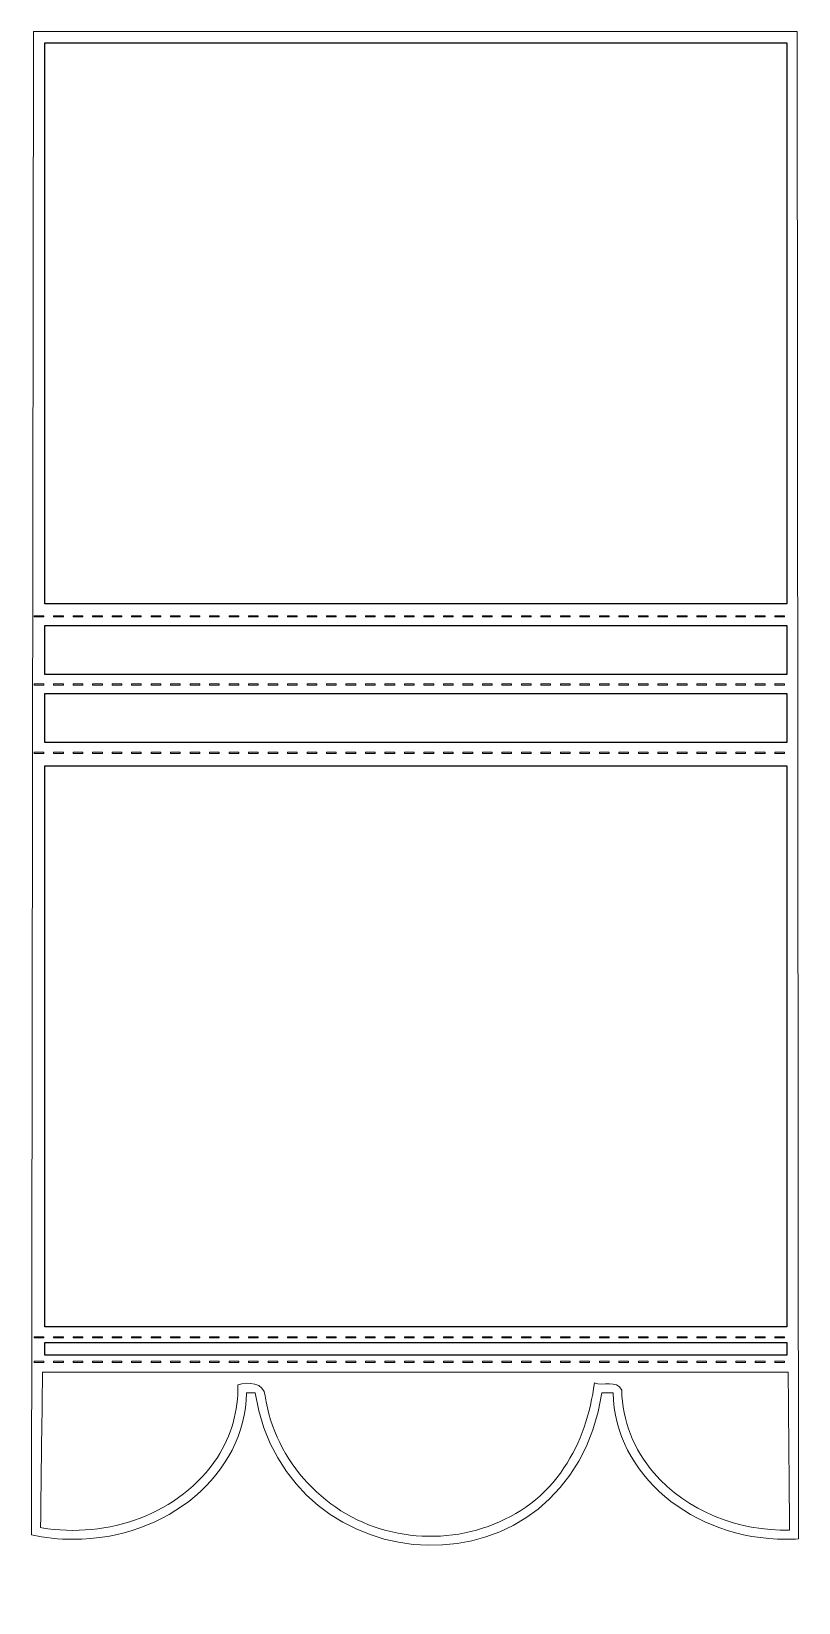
# Model space of a CAD drawing. Header units: centimetres. Extents: x -6.7 to 6.7, y -14.3 to 13.3.
import ezdxf

# ---------------------------------------------------------------- set-up
doc = ezdxf.new("R2010")
doc.units = ezdxf.units.CM
doc.header["$MEASUREMENT"] = 0
doc.layers.add('Layer 1', color=7, linetype='Continuous')

msp = doc.modelspace()

# ---------------------------------------------------------------- linework, layer by layer
at = {"layer": 'Layer 1', "color": 42, "lineweight": 20}
for points, knots in [([(-6.73678, -13.11381), (-6.50203, -13.16373), (-6.25661, -13.1907), (-6.00401, -13.1907), (-6.00401, -13.1907), (-4.34203, -13.1907), (-2.98967, -12.04397), (-2.95726, -10.62065), (-2.95726, -10.62065), (-2.95726, -10.62065), (-2.81017, -10.62065), (-2.81017, -10.62065), (-2.81017, -10.62065), (-2.24675, -14.07084), (2.69384, -14.3019), (3.28332, -10.62065), (3.28332, -10.62065), (3.28332, -10.62065), (3.47788, -10.62065), (3.47788, -10.62065), (3.47788, -10.62065), (3.51029, -12.04397), (4.86198, -13.1907), (6.52396, -13.1907), (6.52396, -13.1907), (6.5954, -13.1907), (6.66635, -13.18885), (6.73657, -13.18468), (6.73657, -13.18468), (6.73657, -13.18468), (6.71317, 13.29534), (6.71317, 13.29534), (6.71317, 13.29534), (6.71317, 13.29534), (-6.69867, 13.29534), (-6.69867, 13.29534), (-6.69867, 13.29534), (-6.69867, 13.29534), (-6.73678, -13.11381), (-6.73678, -13.11381)], [0, 0, 0, 0, 0.09090909, 0.09090909, 0.09090909, 0.09090909, 0.18181818, 0.18181818, 0.18181818, 0.18181818, 0.27272727, 0.27272727, 0.27272727, 0.27272727, 0.36363636, 0.36363636, 0.36363636, 0.36363636, 0.45454545, 0.45454545, 0.45454545, 0.45454545, 0.54545455, 0.54545455, 0.54545455, 0.54545455, 0.63636364, 0.63636364, 0.63636364, 0.63636364, 0.72727273, 0.72727273, 0.72727273, 0.72727273, 0.81818182, 0.81818182, 0.81818182, 0.81818182, 1, 1, 1, 1]), ([(-6.68931, 3.01116), (-6.68931, 3.01116), (-6.68931, 3.03256), (-6.68931, 3.03256), (-6.68931, 3.03256), (-6.68931, 3.03256), (-6.51815, 3.03256), (-6.51815, 3.03256), (-6.51815, 3.03256), (-6.51815, 3.03256), (-6.51815, 3.01116), (-6.51815, 3.01116), (-6.51815, 3.01116), (-6.51815, 3.01116), (-6.68931, 3.01116), (-6.68931, 3.01116)], [0, 0, 0, 0, 0.2, 0.2, 0.2, 0.2, 0.4, 0.4, 0.4, 0.4, 0.6, 0.6, 0.6, 0.6, 1, 1, 1, 1]), ([(-6.347, 3.01116), (-6.347, 3.01116), (-6.347, 3.03256), (-6.347, 3.03256), (-6.347, 3.03256), (-6.347, 3.03256), (-6.17584, 3.03256), (-6.17584, 3.03256), (-6.17584, 3.03256), (-6.17584, 3.03256), (-6.17584, 3.01116), (-6.17584, 3.01116), (-6.17584, 3.01116), (-6.17584, 3.01116), (-6.347, 3.01116), (-6.347, 3.01116)], [0, 0, 0, 0, 0.2, 0.2, 0.2, 0.2, 0.4, 0.4, 0.4, 0.4, 0.6, 0.6, 0.6, 0.6, 1, 1, 1, 1]), ([(-6.00468, 3.01116), (-6.00468, 3.01116), (-6.00468, 3.03256), (-6.00468, 3.03256), (-6.00468, 3.03256), (-6.00468, 3.03256), (-5.83352, 3.03256), (-5.83352, 3.03256), (-5.83352, 3.03256), (-5.83352, 3.03256), (-5.83352, 3.01116), (-5.83352, 3.01116), (-5.83352, 3.01116), (-5.83352, 3.01116), (-6.00468, 3.01116), (-6.00468, 3.01116)], [0, 0, 0, 0, 0.2, 0.2, 0.2, 0.2, 0.4, 0.4, 0.4, 0.4, 0.6, 0.6, 0.6, 0.6, 1, 1, 1, 1]), ([(-5.66236, 3.01116), (-5.66236, 3.01116), (-5.66236, 3.03256), (-5.66236, 3.03256), (-5.66236, 3.03256), (-5.66236, 3.03256), (-5.4912, 3.03256), (-5.4912, 3.03256), (-5.4912, 3.03256), (-5.4912, 3.03256), (-5.4912, 3.01116), (-5.4912, 3.01116), (-5.4912, 3.01116), (-5.4912, 3.01116), (-5.66236, 3.01116), (-5.66236, 3.01116)], [0, 0, 0, 0, 0.2, 0.2, 0.2, 0.2, 0.4, 0.4, 0.4, 0.4, 0.6, 0.6, 0.6, 0.6, 1, 1, 1, 1]), ([(-5.32005, 3.01116), (-5.32005, 3.01116), (-5.32005, 3.03256), (-5.32005, 3.03256), (-5.32005, 3.03256), (-5.32005, 3.03256), (-5.14889, 3.03256), (-5.14889, 3.03256), (-5.14889, 3.03256), (-5.14889, 3.03256), (-5.14889, 3.01116), (-5.14889, 3.01116), (-5.14889, 3.01116), (-5.14889, 3.01116), (-5.32005, 3.01116), (-5.32005, 3.01116)], [0, 0, 0, 0, 0.2, 0.2, 0.2, 0.2, 0.4, 0.4, 0.4, 0.4, 0.6, 0.6, 0.6, 0.6, 1, 1, 1, 1]), ([(-4.97773, 3.01116), (-4.97773, 3.01116), (-4.97773, 3.03256), (-4.97773, 3.03256), (-4.97773, 3.03256), (-4.97773, 3.03256), (-4.80657, 3.03256), (-4.80657, 3.03256), (-4.80657, 3.03256), (-4.80657, 3.03256), (-4.80657, 3.01116), (-4.80657, 3.01116), (-4.80657, 3.01116), (-4.80657, 3.01116), (-4.97773, 3.01116), (-4.97773, 3.01116)], [0, 0, 0, 0, 0.2, 0.2, 0.2, 0.2, 0.4, 0.4, 0.4, 0.4, 0.6, 0.6, 0.6, 0.6, 1, 1, 1, 1]), ([(-4.63542, 3.01116), (-4.63542, 3.01116), (-4.63542, 3.03256), (-4.63542, 3.03256), (-4.63542, 3.03256), (-4.63542, 3.03256), (-4.46426, 3.03256), (-4.46426, 3.03256), (-4.46426, 3.03256), (-4.46426, 3.03256), (-4.46426, 3.01116), (-4.46426, 3.01116), (-4.46426, 3.01116), (-4.46426, 3.01116), (-4.63542, 3.01116), (-4.63542, 3.01116)], [0, 0, 0, 0, 0.2, 0.2, 0.2, 0.2, 0.4, 0.4, 0.4, 0.4, 0.6, 0.6, 0.6, 0.6, 1, 1, 1, 1]), ([(-4.2931, 3.01116), (-4.2931, 3.01116), (-4.2931, 3.03256), (-4.2931, 3.03256), (-4.2931, 3.03256), (-4.2931, 3.03256), (-4.12194, 3.03256), (-4.12194, 3.03256), (-4.12194, 3.03256), (-4.12194, 3.03256), (-4.12194, 3.01116), (-4.12194, 3.01116), (-4.12194, 3.01116), (-4.12194, 3.01116), (-4.2931, 3.01116), (-4.2931, 3.01116)], [0, 0, 0, 0, 0.2, 0.2, 0.2, 0.2, 0.4, 0.4, 0.4, 0.4, 0.6, 0.6, 0.6, 0.6, 1, 1, 1, 1]), ([(-3.95078, 3.01116), (-3.95078, 3.01116), (-3.95078, 3.03256), (-3.95078, 3.03256), (-3.95078, 3.03256), (-3.95078, 3.03256), (-3.77962, 3.03256), (-3.77962, 3.03256), (-3.77962, 3.03256), (-3.77962, 3.03256), (-3.77962, 3.01116), (-3.77962, 3.01116), (-3.77962, 3.01116), (-3.77962, 3.01116), (-3.95078, 3.01116), (-3.95078, 3.01116)], [0, 0, 0, 0, 0.2, 0.2, 0.2, 0.2, 0.4, 0.4, 0.4, 0.4, 0.6, 0.6, 0.6, 0.6, 1, 1, 1, 1]), ([(-3.60847, 3.01116), (-3.60847, 3.01116), (-3.60847, 3.03256), (-3.60847, 3.03256), (-3.60847, 3.03256), (-3.60847, 3.03256), (-3.43731, 3.03256), (-3.43731, 3.03256), (-3.43731, 3.03256), (-3.43731, 3.03256), (-3.43731, 3.01116), (-3.43731, 3.01116), (-3.43731, 3.01116), (-3.43731, 3.01116), (-3.60847, 3.01116), (-3.60847, 3.01116)], [0, 0, 0, 0, 0.2, 0.2, 0.2, 0.2, 0.4, 0.4, 0.4, 0.4, 0.6, 0.6, 0.6, 0.6, 1, 1, 1, 1]), ([(-3.26615, 3.01116), (-3.26615, 3.01116), (-3.26615, 3.03256), (-3.26615, 3.03256), (-3.26615, 3.03256), (-3.26615, 3.03256), (-3.09499, 3.03256), (-3.09499, 3.03256), (-3.09499, 3.03256), (-3.09499, 3.03256), (-3.09499, 3.01116), (-3.09499, 3.01116), (-3.09499, 3.01116), (-3.09499, 3.01116), (-3.26615, 3.01116), (-3.26615, 3.01116)], [0, 0, 0, 0, 0.2, 0.2, 0.2, 0.2, 0.4, 0.4, 0.4, 0.4, 0.6, 0.6, 0.6, 0.6, 1, 1, 1, 1]), ([(-2.92384, 3.01116), (-2.92384, 3.01116), (-2.92384, 3.03256), (-2.92384, 3.03256), (-2.92384, 3.03256), (-2.92384, 3.03256), (-2.75268, 3.03256), (-2.75268, 3.03256), (-2.75268, 3.03256), (-2.75268, 3.03256), (-2.75268, 3.01116), (-2.75268, 3.01116), (-2.75268, 3.01116), (-2.75268, 3.01116), (-2.92384, 3.01116), (-2.92384, 3.01116)], [0, 0, 0, 0, 0.2, 0.2, 0.2, 0.2, 0.4, 0.4, 0.4, 0.4, 0.6, 0.6, 0.6, 0.6, 1, 1, 1, 1]), ([(-2.58152, 3.01116), (-2.58152, 3.01116), (-2.58152, 3.03256), (-2.58152, 3.03256), (-2.58152, 3.03256), (-2.58152, 3.03256), (-2.41036, 3.03256), (-2.41036, 3.03256), (-2.41036, 3.03256), (-2.41036, 3.03256), (-2.41036, 3.01116), (-2.41036, 3.01116), (-2.41036, 3.01116), (-2.41036, 3.01116), (-2.58152, 3.01116), (-2.58152, 3.01116)], [0, 0, 0, 0, 0.2, 0.2, 0.2, 0.2, 0.4, 0.4, 0.4, 0.4, 0.6, 0.6, 0.6, 0.6, 1, 1, 1, 1]), ([(-2.2392, 3.01116), (-2.2392, 3.01116), (-2.2392, 3.03256), (-2.2392, 3.03256), (-2.2392, 3.03256), (-2.2392, 3.03256), (-2.06804, 3.03256), (-2.06804, 3.03256), (-2.06804, 3.03256), (-2.06804, 3.03256), (-2.06804, 3.01116), (-2.06804, 3.01116), (-2.06804, 3.01116), (-2.06804, 3.01116), (-2.2392, 3.01116), (-2.2392, 3.01116)], [0, 0, 0, 0, 0.2, 0.2, 0.2, 0.2, 0.4, 0.4, 0.4, 0.4, 0.6, 0.6, 0.6, 0.6, 1, 1, 1, 1]), ([(-1.89689, 3.01116), (-1.89689, 3.01116), (-1.89689, 3.03256), (-1.89689, 3.03256), (-1.89689, 3.03256), (-1.89689, 3.03256), (-1.72573, 3.03256), (-1.72573, 3.03256), (-1.72573, 3.03256), (-1.72573, 3.03256), (-1.72573, 3.01116), (-1.72573, 3.01116), (-1.72573, 3.01116), (-1.72573, 3.01116), (-1.89689, 3.01116), (-1.89689, 3.01116)], [0, 0, 0, 0, 0.2, 0.2, 0.2, 0.2, 0.4, 0.4, 0.4, 0.4, 0.6, 0.6, 0.6, 0.6, 1, 1, 1, 1]), ([(-1.55457, 3.01116), (-1.55457, 3.01116), (-1.55457, 3.03256), (-1.55457, 3.03256), (-1.55457, 3.03256), (-1.55457, 3.03256), (-1.38341, 3.03256), (-1.38341, 3.03256), (-1.38341, 3.03256), (-1.38341, 3.03256), (-1.38341, 3.01116), (-1.38341, 3.01116), (-1.38341, 3.01116), (-1.38341, 3.01116), (-1.55457, 3.01116), (-1.55457, 3.01116)], [0, 0, 0, 0, 0.2, 0.2, 0.2, 0.2, 0.4, 0.4, 0.4, 0.4, 0.6, 0.6, 0.6, 0.6, 1, 1, 1, 1]), ([(-1.21225, 3.01116), (-1.21225, 3.01116), (-1.21225, 3.03256), (-1.21225, 3.03256), (-1.21225, 3.03256), (-1.21225, 3.03256), (-1.04109, 3.03256), (-1.04109, 3.03256), (-1.04109, 3.03256), (-1.04109, 3.03256), (-1.04109, 3.01116), (-1.04109, 3.01116), (-1.04109, 3.01116), (-1.04109, 3.01116), (-1.21225, 3.01116), (-1.21225, 3.01116)], [0, 0, 0, 0, 0.2, 0.2, 0.2, 0.2, 0.4, 0.4, 0.4, 0.4, 0.6, 0.6, 0.6, 0.6, 1, 1, 1, 1]), ([(-0.86994, 3.01116), (-0.86994, 3.01116), (-0.86994, 3.03256), (-0.86994, 3.03256), (-0.86994, 3.03256), (-0.86994, 3.03256), (-0.69878, 3.03256), (-0.69878, 3.03256), (-0.69878, 3.03256), (-0.69878, 3.03256), (-0.69878, 3.01116), (-0.69878, 3.01116), (-0.69878, 3.01116), (-0.69878, 3.01116), (-0.86994, 3.01116), (-0.86994, 3.01116)], [0, 0, 0, 0, 0.2, 0.2, 0.2, 0.2, 0.4, 0.4, 0.4, 0.4, 0.6, 0.6, 0.6, 0.6, 1, 1, 1, 1]), ([(-0.52762, 3.01116), (-0.52762, 3.01116), (-0.52762, 3.03256), (-0.52762, 3.03256), (-0.52762, 3.03256), (-0.52762, 3.03256), (-0.35646, 3.03256), (-0.35646, 3.03256), (-0.35646, 3.03256), (-0.35646, 3.03256), (-0.35646, 3.01116), (-0.35646, 3.01116), (-0.35646, 3.01116), (-0.35646, 3.01116), (-0.52762, 3.01116), (-0.52762, 3.01116)], [0, 0, 0, 0, 0.2, 0.2, 0.2, 0.2, 0.4, 0.4, 0.4, 0.4, 0.6, 0.6, 0.6, 0.6, 1, 1, 1, 1]), ([(-0.18531, 3.01116), (-0.18531, 3.01116), (-0.18531, 3.03256), (-0.18531, 3.03256), (-0.18531, 3.03256), (-0.18531, 3.03256), (-0.01415, 3.03256), (-0.01415, 3.03256), (-0.01415, 3.03256), (-0.01415, 3.03256), (-0.01415, 3.01116), (-0.01415, 3.01116), (-0.01415, 3.01116), (-0.01415, 3.01116), (-0.18531, 3.01116), (-0.18531, 3.01116)], [0, 0, 0, 0, 0.2, 0.2, 0.2, 0.2, 0.4, 0.4, 0.4, 0.4, 0.6, 0.6, 0.6, 0.6, 1, 1, 1, 1]), ([(0.15701, 3.01116), (0.15701, 3.01116), (0.15701, 3.03256), (0.15701, 3.03256), (0.15701, 3.03256), (0.15701, 3.03256), (0.32817, 3.03256), (0.32817, 3.03256), (0.32817, 3.03256), (0.32817, 3.03256), (0.32817, 3.01116), (0.32817, 3.01116), (0.32817, 3.01116), (0.32817, 3.01116), (0.15701, 3.01116), (0.15701, 3.01116)], [0, 0, 0, 0, 0.2, 0.2, 0.2, 0.2, 0.4, 0.4, 0.4, 0.4, 0.6, 0.6, 0.6, 0.6, 1, 1, 1, 1]), ([(0.49933, 3.01116), (0.49933, 3.01116), (0.49933, 3.03256), (0.49933, 3.03256), (0.49933, 3.03256), (0.49933, 3.03256), (0.67049, 3.03256), (0.67049, 3.03256), (0.67049, 3.03256), (0.67049, 3.03256), (0.67049, 3.01116), (0.67049, 3.01116), (0.67049, 3.01116), (0.67049, 3.01116), (0.49933, 3.01116), (0.49933, 3.01116)], [0, 0, 0, 0, 0.2, 0.2, 0.2, 0.2, 0.4, 0.4, 0.4, 0.4, 0.6, 0.6, 0.6, 0.6, 1, 1, 1, 1]), ([(0.84164, 3.01116), (0.84164, 3.01116), (0.84164, 3.03256), (0.84164, 3.03256), (0.84164, 3.03256), (0.84164, 3.03256), (1.0128, 3.03256), (1.0128, 3.03256), (1.0128, 3.03256), (1.0128, 3.03256), (1.0128, 3.01116), (1.0128, 3.01116), (1.0128, 3.01116), (1.0128, 3.01116), (0.84164, 3.01116), (0.84164, 3.01116)], [0, 0, 0, 0, 0.2, 0.2, 0.2, 0.2, 0.4, 0.4, 0.4, 0.4, 0.6, 0.6, 0.6, 0.6, 1, 1, 1, 1]), ([(1.18396, 3.01116), (1.18396, 3.01116), (1.18396, 3.03256), (1.18396, 3.03256), (1.18396, 3.03256), (1.18396, 3.03256), (1.35512, 3.03256), (1.35512, 3.03256), (1.35512, 3.03256), (1.35512, 3.03256), (1.35512, 3.01116), (1.35512, 3.01116), (1.35512, 3.01116), (1.35512, 3.01116), (1.18396, 3.01116), (1.18396, 3.01116)], [0, 0, 0, 0, 0.2, 0.2, 0.2, 0.2, 0.4, 0.4, 0.4, 0.4, 0.6, 0.6, 0.6, 0.6, 1, 1, 1, 1]), ([(1.52627, 3.01116), (1.52627, 3.01116), (1.52627, 3.03256), (1.52627, 3.03256), (1.52627, 3.03256), (1.52627, 3.03256), (1.69743, 3.03256), (1.69743, 3.03256), (1.69743, 3.03256), (1.69743, 3.03256), (1.69743, 3.01116), (1.69743, 3.01116), (1.69743, 3.01116), (1.69743, 3.01116), (1.52627, 3.01116), (1.52627, 3.01116)], [0, 0, 0, 0, 0.2, 0.2, 0.2, 0.2, 0.4, 0.4, 0.4, 0.4, 0.6, 0.6, 0.6, 0.6, 1, 1, 1, 1]), ([(1.86859, 3.01116), (1.86859, 3.01116), (1.86859, 3.03256), (1.86859, 3.03256), (1.86859, 3.03256), (1.86859, 3.03256), (2.03975, 3.03256), (2.03975, 3.03256), (2.03975, 3.03256), (2.03975, 3.03256), (2.03975, 3.01116), (2.03975, 3.01116), (2.03975, 3.01116), (2.03975, 3.01116), (1.86859, 3.01116), (1.86859, 3.01116)], [0, 0, 0, 0, 0.2, 0.2, 0.2, 0.2, 0.4, 0.4, 0.4, 0.4, 0.6, 0.6, 0.6, 0.6, 1, 1, 1, 1]), ([(2.21091, 3.01116), (2.21091, 3.01116), (2.21091, 3.03256), (2.21091, 3.03256), (2.21091, 3.03256), (2.21091, 3.03256), (2.38207, 3.03256), (2.38207, 3.03256), (2.38207, 3.03256), (2.38207, 3.03256), (2.38207, 3.01116), (2.38207, 3.01116), (2.38207, 3.01116), (2.38207, 3.01116), (2.21091, 3.01116), (2.21091, 3.01116)], [0, 0, 0, 0, 0.2, 0.2, 0.2, 0.2, 0.4, 0.4, 0.4, 0.4, 0.6, 0.6, 0.6, 0.6, 1, 1, 1, 1]), ([(2.55322, 3.01116), (2.55322, 3.01116), (2.55322, 3.03256), (2.55322, 3.03256), (2.55322, 3.03256), (2.55322, 3.03256), (2.72438, 3.03256), (2.72438, 3.03256), (2.72438, 3.03256), (2.72438, 3.03256), (2.72438, 3.01116), (2.72438, 3.01116), (2.72438, 3.01116), (2.72438, 3.01116), (2.55322, 3.01116), (2.55322, 3.01116)], [0, 0, 0, 0, 0.2, 0.2, 0.2, 0.2, 0.4, 0.4, 0.4, 0.4, 0.6, 0.6, 0.6, 0.6, 1, 1, 1, 1]), ([(2.89554, 3.01116), (2.89554, 3.01116), (2.89554, 3.03256), (2.89554, 3.03256), (2.89554, 3.03256), (2.89554, 3.03256), (3.0667, 3.03256), (3.0667, 3.03256), (3.0667, 3.03256), (3.0667, 3.03256), (3.0667, 3.01116), (3.0667, 3.01116), (3.0667, 3.01116), (3.0667, 3.01116), (2.89554, 3.01116), (2.89554, 3.01116)], [0, 0, 0, 0, 0.2, 0.2, 0.2, 0.2, 0.4, 0.4, 0.4, 0.4, 0.6, 0.6, 0.6, 0.6, 1, 1, 1, 1]), ([(3.23786, 3.01116), (3.23786, 3.01116), (3.23786, 3.03256), (3.23786, 3.03256), (3.23786, 3.03256), (3.23786, 3.03256), (3.40902, 3.03256), (3.40902, 3.03256), (3.40902, 3.03256), (3.40902, 3.03256), (3.40902, 3.01116), (3.40902, 3.01116), (3.40902, 3.01116), (3.40902, 3.01116), (3.23786, 3.01116), (3.23786, 3.01116)], [0, 0, 0, 0, 0.2, 0.2, 0.2, 0.2, 0.4, 0.4, 0.4, 0.4, 0.6, 0.6, 0.6, 0.6, 1, 1, 1, 1]), ([(3.58017, 3.01116), (3.58017, 3.01116), (3.58017, 3.03256), (3.58017, 3.03256), (3.58017, 3.03256), (3.58017, 3.03256), (3.75133, 3.03256), (3.75133, 3.03256), (3.75133, 3.03256), (3.75133, 3.03256), (3.75133, 3.01116), (3.75133, 3.01116), (3.75133, 3.01116), (3.75133, 3.01116), (3.58017, 3.01116), (3.58017, 3.01116)], [0, 0, 0, 0, 0.2, 0.2, 0.2, 0.2, 0.4, 0.4, 0.4, 0.4, 0.6, 0.6, 0.6, 0.6, 1, 1, 1, 1]), ([(3.92249, 3.01116), (3.92249, 3.01116), (3.92249, 3.03256), (3.92249, 3.03256), (3.92249, 3.03256), (3.92249, 3.03256), (4.09365, 3.03256), (4.09365, 3.03256), (4.09365, 3.03256), (4.09365, 3.03256), (4.09365, 3.01116), (4.09365, 3.01116), (4.09365, 3.01116), (4.09365, 3.01116), (3.92249, 3.01116), (3.92249, 3.01116)], [0, 0, 0, 0, 0.2, 0.2, 0.2, 0.2, 0.4, 0.4, 0.4, 0.4, 0.6, 0.6, 0.6, 0.6, 1, 1, 1, 1]), ([(4.2648, 3.01116), (4.2648, 3.01116), (4.2648, 3.03256), (4.2648, 3.03256), (4.2648, 3.03256), (4.2648, 3.03256), (4.43596, 3.03256), (4.43596, 3.03256), (4.43596, 3.03256), (4.43596, 3.03256), (4.43596, 3.01116), (4.43596, 3.01116), (4.43596, 3.01116), (4.43596, 3.01116), (4.2648, 3.01116), (4.2648, 3.01116)], [0, 0, 0, 0, 0.2, 0.2, 0.2, 0.2, 0.4, 0.4, 0.4, 0.4, 0.6, 0.6, 0.6, 0.6, 1, 1, 1, 1]), ([(4.60712, 3.01116), (4.60712, 3.01116), (4.60712, 3.03256), (4.60712, 3.03256), (4.60712, 3.03256), (4.60712, 3.03256), (4.77828, 3.03256), (4.77828, 3.03256), (4.77828, 3.03256), (4.77828, 3.03256), (4.77828, 3.01116), (4.77828, 3.01116), (4.77828, 3.01116), (4.77828, 3.01116), (4.60712, 3.01116), (4.60712, 3.01116)], [0, 0, 0, 0, 0.2, 0.2, 0.2, 0.2, 0.4, 0.4, 0.4, 0.4, 0.6, 0.6, 0.6, 0.6, 1, 1, 1, 1]), ([(4.94944, 3.01116), (4.94944, 3.01116), (4.94944, 3.03256), (4.94944, 3.03256), (4.94944, 3.03256), (4.94944, 3.03256), (5.1206, 3.03256), (5.1206, 3.03256), (5.1206, 3.03256), (5.1206, 3.03256), (5.1206, 3.01116), (5.1206, 3.01116), (5.1206, 3.01116), (5.1206, 3.01116), (4.94944, 3.01116), (4.94944, 3.01116)], [0, 0, 0, 0, 0.2, 0.2, 0.2, 0.2, 0.4, 0.4, 0.4, 0.4, 0.6, 0.6, 0.6, 0.6, 1, 1, 1, 1]), ([(5.29175, 3.01116), (5.29175, 3.01116), (5.29175, 3.03256), (5.29175, 3.03256), (5.29175, 3.03256), (5.29175, 3.03256), (5.46291, 3.03256), (5.46291, 3.03256), (5.46291, 3.03256), (5.46291, 3.03256), (5.46291, 3.01116), (5.46291, 3.01116), (5.46291, 3.01116), (5.46291, 3.01116), (5.29175, 3.01116), (5.29175, 3.01116)], [0, 0, 0, 0, 0.2, 0.2, 0.2, 0.2, 0.4, 0.4, 0.4, 0.4, 0.6, 0.6, 0.6, 0.6, 1, 1, 1, 1]), ([(5.63407, 3.01116), (5.63407, 3.01116), (5.63407, 3.03256), (5.63407, 3.03256), (5.63407, 3.03256), (5.63407, 3.03256), (5.80523, 3.03256), (5.80523, 3.03256), (5.80523, 3.03256), (5.80523, 3.03256), (5.80523, 3.01116), (5.80523, 3.01116), (5.80523, 3.01116), (5.80523, 3.01116), (5.63407, 3.01116), (5.63407, 3.01116)], [0, 0, 0, 0, 0.2, 0.2, 0.2, 0.2, 0.4, 0.4, 0.4, 0.4, 0.6, 0.6, 0.6, 0.6, 1, 1, 1, 1]), ([(5.97638, 3.01116), (5.97638, 3.01116), (5.97638, 3.03256), (5.97638, 3.03256), (5.97638, 3.03256), (5.97638, 3.03256), (6.14754, 3.03256), (6.14754, 3.03256), (6.14754, 3.03256), (6.14754, 3.03256), (6.14754, 3.01116), (6.14754, 3.01116), (6.14754, 3.01116), (6.14754, 3.01116), (5.97638, 3.01116), (5.97638, 3.01116)], [0, 0, 0, 0, 0.2, 0.2, 0.2, 0.2, 0.4, 0.4, 0.4, 0.4, 0.6, 0.6, 0.6, 0.6, 1, 1, 1, 1]), ([(6.3187, 3.01116), (6.3187, 3.01116), (6.3187, 3.03256), (6.3187, 3.03256), (6.3187, 3.03256), (6.3187, 3.03256), (6.48986, 3.03256), (6.48986, 3.03256), (6.48986, 3.03256), (6.48986, 3.03256), (6.48986, 3.01116), (6.48986, 3.01116), (6.48986, 3.01116), (6.48986, 3.01116), (6.3187, 3.01116), (6.3187, 3.01116)], [0, 0, 0, 0, 0.2, 0.2, 0.2, 0.2, 0.4, 0.4, 0.4, 0.4, 0.6, 0.6, 0.6, 0.6, 1, 1, 1, 1]), ([(-6.68931, 1.81305), (-6.68931, 1.81305), (-6.68931, 1.83444), (-6.68931, 1.83444), (-6.68931, 1.83444), (-6.68931, 1.83444), (-6.51815, 1.83444), (-6.51815, 1.83444), (-6.51815, 1.83444), (-6.51815, 1.83444), (-6.51815, 1.81305), (-6.51815, 1.81305), (-6.51815, 1.81305), (-6.51815, 1.81305), (-6.68931, 1.81305), (-6.68931, 1.81305)], [0, 0, 0, 0, 0.2, 0.2, 0.2, 0.2, 0.4, 0.4, 0.4, 0.4, 0.6, 0.6, 0.6, 0.6, 1, 1, 1, 1]), ([(-6.347, 1.81305), (-6.347, 1.81305), (-6.347, 1.83444), (-6.347, 1.83444), (-6.347, 1.83444), (-6.347, 1.83444), (-6.17584, 1.83444), (-6.17584, 1.83444), (-6.17584, 1.83444), (-6.17584, 1.83444), (-6.17584, 1.81305), (-6.17584, 1.81305), (-6.17584, 1.81305), (-6.17584, 1.81305), (-6.347, 1.81305), (-6.347, 1.81305)], [0, 0, 0, 0, 0.2, 0.2, 0.2, 0.2, 0.4, 0.4, 0.4, 0.4, 0.6, 0.6, 0.6, 0.6, 1, 1, 1, 1]), ([(-6.00468, 1.81305), (-6.00468, 1.81305), (-6.00468, 1.83444), (-6.00468, 1.83444), (-6.00468, 1.83444), (-6.00468, 1.83444), (-5.83352, 1.83444), (-5.83352, 1.83444), (-5.83352, 1.83444), (-5.83352, 1.83444), (-5.83352, 1.81305), (-5.83352, 1.81305), (-5.83352, 1.81305), (-5.83352, 1.81305), (-6.00468, 1.81305), (-6.00468, 1.81305)], [0, 0, 0, 0, 0.2, 0.2, 0.2, 0.2, 0.4, 0.4, 0.4, 0.4, 0.6, 0.6, 0.6, 0.6, 1, 1, 1, 1]), ([(-5.66236, 1.81305), (-5.66236, 1.81305), (-5.66236, 1.83444), (-5.66236, 1.83444), (-5.66236, 1.83444), (-5.66236, 1.83444), (-5.4912, 1.83444), (-5.4912, 1.83444), (-5.4912, 1.83444), (-5.4912, 1.83444), (-5.4912, 1.81305), (-5.4912, 1.81305), (-5.4912, 1.81305), (-5.4912, 1.81305), (-5.66236, 1.81305), (-5.66236, 1.81305)], [0, 0, 0, 0, 0.2, 0.2, 0.2, 0.2, 0.4, 0.4, 0.4, 0.4, 0.6, 0.6, 0.6, 0.6, 1, 1, 1, 1]), ([(-5.32005, 1.81305), (-5.32005, 1.81305), (-5.32005, 1.83444), (-5.32005, 1.83444), (-5.32005, 1.83444), (-5.32005, 1.83444), (-5.14889, 1.83444), (-5.14889, 1.83444), (-5.14889, 1.83444), (-5.14889, 1.83444), (-5.14889, 1.81305), (-5.14889, 1.81305), (-5.14889, 1.81305), (-5.14889, 1.81305), (-5.32005, 1.81305), (-5.32005, 1.81305)], [0, 0, 0, 0, 0.2, 0.2, 0.2, 0.2, 0.4, 0.4, 0.4, 0.4, 0.6, 0.6, 0.6, 0.6, 1, 1, 1, 1]), ([(-4.97773, 1.81305), (-4.97773, 1.81305), (-4.97773, 1.83444), (-4.97773, 1.83444), (-4.97773, 1.83444), (-4.97773, 1.83444), (-4.80657, 1.83444), (-4.80657, 1.83444), (-4.80657, 1.83444), (-4.80657, 1.83444), (-4.80657, 1.81305), (-4.80657, 1.81305), (-4.80657, 1.81305), (-4.80657, 1.81305), (-4.97773, 1.81305), (-4.97773, 1.81305)], [0, 0, 0, 0, 0.2, 0.2, 0.2, 0.2, 0.4, 0.4, 0.4, 0.4, 0.6, 0.6, 0.6, 0.6, 1, 1, 1, 1]), ([(-4.63542, 1.81305), (-4.63542, 1.81305), (-4.63542, 1.83444), (-4.63542, 1.83444), (-4.63542, 1.83444), (-4.63542, 1.83444), (-4.46426, 1.83444), (-4.46426, 1.83444), (-4.46426, 1.83444), (-4.46426, 1.83444), (-4.46426, 1.81305), (-4.46426, 1.81305), (-4.46426, 1.81305), (-4.46426, 1.81305), (-4.63542, 1.81305), (-4.63542, 1.81305)], [0, 0, 0, 0, 0.2, 0.2, 0.2, 0.2, 0.4, 0.4, 0.4, 0.4, 0.6, 0.6, 0.6, 0.6, 1, 1, 1, 1]), ([(-4.2931, 1.81305), (-4.2931, 1.81305), (-4.2931, 1.83444), (-4.2931, 1.83444), (-4.2931, 1.83444), (-4.2931, 1.83444), (-4.12194, 1.83444), (-4.12194, 1.83444), (-4.12194, 1.83444), (-4.12194, 1.83444), (-4.12194, 1.81305), (-4.12194, 1.81305), (-4.12194, 1.81305), (-4.12194, 1.81305), (-4.2931, 1.81305), (-4.2931, 1.81305)], [0, 0, 0, 0, 0.2, 0.2, 0.2, 0.2, 0.4, 0.4, 0.4, 0.4, 0.6, 0.6, 0.6, 0.6, 1, 1, 1, 1]), ([(-3.95078, 1.81305), (-3.95078, 1.81305), (-3.95078, 1.83444), (-3.95078, 1.83444), (-3.95078, 1.83444), (-3.95078, 1.83444), (-3.77962, 1.83444), (-3.77962, 1.83444), (-3.77962, 1.83444), (-3.77962, 1.83444), (-3.77962, 1.81305), (-3.77962, 1.81305), (-3.77962, 1.81305), (-3.77962, 1.81305), (-3.95078, 1.81305), (-3.95078, 1.81305)], [0, 0, 0, 0, 0.2, 0.2, 0.2, 0.2, 0.4, 0.4, 0.4, 0.4, 0.6, 0.6, 0.6, 0.6, 1, 1, 1, 1]), ([(-3.60847, 1.81305), (-3.60847, 1.81305), (-3.60847, 1.83444), (-3.60847, 1.83444), (-3.60847, 1.83444), (-3.60847, 1.83444), (-3.43731, 1.83444), (-3.43731, 1.83444), (-3.43731, 1.83444), (-3.43731, 1.83444), (-3.43731, 1.81305), (-3.43731, 1.81305), (-3.43731, 1.81305), (-3.43731, 1.81305), (-3.60847, 1.81305), (-3.60847, 1.81305)], [0, 0, 0, 0, 0.2, 0.2, 0.2, 0.2, 0.4, 0.4, 0.4, 0.4, 0.6, 0.6, 0.6, 0.6, 1, 1, 1, 1]), ([(-3.26615, 1.81305), (-3.26615, 1.81305), (-3.26615, 1.83444), (-3.26615, 1.83444), (-3.26615, 1.83444), (-3.26615, 1.83444), (-3.09499, 1.83444), (-3.09499, 1.83444), (-3.09499, 1.83444), (-3.09499, 1.83444), (-3.09499, 1.81305), (-3.09499, 1.81305), (-3.09499, 1.81305), (-3.09499, 1.81305), (-3.26615, 1.81305), (-3.26615, 1.81305)], [0, 0, 0, 0, 0.2, 0.2, 0.2, 0.2, 0.4, 0.4, 0.4, 0.4, 0.6, 0.6, 0.6, 0.6, 1, 1, 1, 1]), ([(-2.92384, 1.81305), (-2.92384, 1.81305), (-2.92384, 1.83444), (-2.92384, 1.83444), (-2.92384, 1.83444), (-2.92384, 1.83444), (-2.75268, 1.83444), (-2.75268, 1.83444), (-2.75268, 1.83444), (-2.75268, 1.83444), (-2.75268, 1.81305), (-2.75268, 1.81305), (-2.75268, 1.81305), (-2.75268, 1.81305), (-2.92384, 1.81305), (-2.92384, 1.81305)], [0, 0, 0, 0, 0.2, 0.2, 0.2, 0.2, 0.4, 0.4, 0.4, 0.4, 0.6, 0.6, 0.6, 0.6, 1, 1, 1, 1]), ([(-2.58152, 1.81305), (-2.58152, 1.81305), (-2.58152, 1.83444), (-2.58152, 1.83444), (-2.58152, 1.83444), (-2.58152, 1.83444), (-2.41036, 1.83444), (-2.41036, 1.83444), (-2.41036, 1.83444), (-2.41036, 1.83444), (-2.41036, 1.81305), (-2.41036, 1.81305), (-2.41036, 1.81305), (-2.41036, 1.81305), (-2.58152, 1.81305), (-2.58152, 1.81305)], [0, 0, 0, 0, 0.2, 0.2, 0.2, 0.2, 0.4, 0.4, 0.4, 0.4, 0.6, 0.6, 0.6, 0.6, 1, 1, 1, 1]), ([(-2.2392, 1.81305), (-2.2392, 1.81305), (-2.2392, 1.83444), (-2.2392, 1.83444), (-2.2392, 1.83444), (-2.2392, 1.83444), (-2.06804, 1.83444), (-2.06804, 1.83444), (-2.06804, 1.83444), (-2.06804, 1.83444), (-2.06804, 1.81305), (-2.06804, 1.81305), (-2.06804, 1.81305), (-2.06804, 1.81305), (-2.2392, 1.81305), (-2.2392, 1.81305)], [0, 0, 0, 0, 0.2, 0.2, 0.2, 0.2, 0.4, 0.4, 0.4, 0.4, 0.6, 0.6, 0.6, 0.6, 1, 1, 1, 1]), ([(-1.89689, 1.81305), (-1.89689, 1.81305), (-1.89689, 1.83444), (-1.89689, 1.83444), (-1.89689, 1.83444), (-1.89689, 1.83444), (-1.72573, 1.83444), (-1.72573, 1.83444), (-1.72573, 1.83444), (-1.72573, 1.83444), (-1.72573, 1.81305), (-1.72573, 1.81305), (-1.72573, 1.81305), (-1.72573, 1.81305), (-1.89689, 1.81305), (-1.89689, 1.81305)], [0, 0, 0, 0, 0.2, 0.2, 0.2, 0.2, 0.4, 0.4, 0.4, 0.4, 0.6, 0.6, 0.6, 0.6, 1, 1, 1, 1]), ([(-1.55457, 1.81305), (-1.55457, 1.81305), (-1.55457, 1.83444), (-1.55457, 1.83444), (-1.55457, 1.83444), (-1.55457, 1.83444), (-1.38341, 1.83444), (-1.38341, 1.83444), (-1.38341, 1.83444), (-1.38341, 1.83444), (-1.38341, 1.81305), (-1.38341, 1.81305), (-1.38341, 1.81305), (-1.38341, 1.81305), (-1.55457, 1.81305), (-1.55457, 1.81305)], [0, 0, 0, 0, 0.2, 0.2, 0.2, 0.2, 0.4, 0.4, 0.4, 0.4, 0.6, 0.6, 0.6, 0.6, 1, 1, 1, 1]), ([(-1.21225, 1.81305), (-1.21225, 1.81305), (-1.21225, 1.83444), (-1.21225, 1.83444), (-1.21225, 1.83444), (-1.21225, 1.83444), (-1.04109, 1.83444), (-1.04109, 1.83444), (-1.04109, 1.83444), (-1.04109, 1.83444), (-1.04109, 1.81305), (-1.04109, 1.81305), (-1.04109, 1.81305), (-1.04109, 1.81305), (-1.21225, 1.81305), (-1.21225, 1.81305)], [0, 0, 0, 0, 0.2, 0.2, 0.2, 0.2, 0.4, 0.4, 0.4, 0.4, 0.6, 0.6, 0.6, 0.6, 1, 1, 1, 1]), ([(-0.86994, 1.81305), (-0.86994, 1.81305), (-0.86994, 1.83444), (-0.86994, 1.83444), (-0.86994, 1.83444), (-0.86994, 1.83444), (-0.69878, 1.83444), (-0.69878, 1.83444), (-0.69878, 1.83444), (-0.69878, 1.83444), (-0.69878, 1.81305), (-0.69878, 1.81305), (-0.69878, 1.81305), (-0.69878, 1.81305), (-0.86994, 1.81305), (-0.86994, 1.81305)], [0, 0, 0, 0, 0.2, 0.2, 0.2, 0.2, 0.4, 0.4, 0.4, 0.4, 0.6, 0.6, 0.6, 0.6, 1, 1, 1, 1]), ([(-0.52762, 1.81305), (-0.52762, 1.81305), (-0.52762, 1.83444), (-0.52762, 1.83444), (-0.52762, 1.83444), (-0.52762, 1.83444), (-0.35646, 1.83444), (-0.35646, 1.83444), (-0.35646, 1.83444), (-0.35646, 1.83444), (-0.35646, 1.81305), (-0.35646, 1.81305), (-0.35646, 1.81305), (-0.35646, 1.81305), (-0.52762, 1.81305), (-0.52762, 1.81305)], [0, 0, 0, 0, 0.2, 0.2, 0.2, 0.2, 0.4, 0.4, 0.4, 0.4, 0.6, 0.6, 0.6, 0.6, 1, 1, 1, 1]), ([(-0.18531, 1.81305), (-0.18531, 1.81305), (-0.18531, 1.83444), (-0.18531, 1.83444), (-0.18531, 1.83444), (-0.18531, 1.83444), (-0.01415, 1.83444), (-0.01415, 1.83444), (-0.01415, 1.83444), (-0.01415, 1.83444), (-0.01415, 1.81305), (-0.01415, 1.81305), (-0.01415, 1.81305), (-0.01415, 1.81305), (-0.18531, 1.81305), (-0.18531, 1.81305)], [0, 0, 0, 0, 0.2, 0.2, 0.2, 0.2, 0.4, 0.4, 0.4, 0.4, 0.6, 0.6, 0.6, 0.6, 1, 1, 1, 1]), ([(0.15701, 1.81305), (0.15701, 1.81305), (0.15701, 1.83444), (0.15701, 1.83444), (0.15701, 1.83444), (0.15701, 1.83444), (0.32817, 1.83444), (0.32817, 1.83444), (0.32817, 1.83444), (0.32817, 1.83444), (0.32817, 1.81305), (0.32817, 1.81305), (0.32817, 1.81305), (0.32817, 1.81305), (0.15701, 1.81305), (0.15701, 1.81305)], [0, 0, 0, 0, 0.2, 0.2, 0.2, 0.2, 0.4, 0.4, 0.4, 0.4, 0.6, 0.6, 0.6, 0.6, 1, 1, 1, 1]), ([(0.49933, 1.81305), (0.49933, 1.81305), (0.49933, 1.83444), (0.49933, 1.83444), (0.49933, 1.83444), (0.49933, 1.83444), (0.67049, 1.83444), (0.67049, 1.83444), (0.67049, 1.83444), (0.67049, 1.83444), (0.67049, 1.81305), (0.67049, 1.81305), (0.67049, 1.81305), (0.67049, 1.81305), (0.49933, 1.81305), (0.49933, 1.81305)], [0, 0, 0, 0, 0.2, 0.2, 0.2, 0.2, 0.4, 0.4, 0.4, 0.4, 0.6, 0.6, 0.6, 0.6, 1, 1, 1, 1]), ([(0.84164, 1.81305), (0.84164, 1.81305), (0.84164, 1.83444), (0.84164, 1.83444), (0.84164, 1.83444), (0.84164, 1.83444), (1.0128, 1.83444), (1.0128, 1.83444), (1.0128, 1.83444), (1.0128, 1.83444), (1.0128, 1.81305), (1.0128, 1.81305), (1.0128, 1.81305), (1.0128, 1.81305), (0.84164, 1.81305), (0.84164, 1.81305)], [0, 0, 0, 0, 0.2, 0.2, 0.2, 0.2, 0.4, 0.4, 0.4, 0.4, 0.6, 0.6, 0.6, 0.6, 1, 1, 1, 1]), ([(1.18396, 1.81305), (1.18396, 1.81305), (1.18396, 1.83444), (1.18396, 1.83444), (1.18396, 1.83444), (1.18396, 1.83444), (1.35512, 1.83444), (1.35512, 1.83444), (1.35512, 1.83444), (1.35512, 1.83444), (1.35512, 1.81305), (1.35512, 1.81305), (1.35512, 1.81305), (1.35512, 1.81305), (1.18396, 1.81305), (1.18396, 1.81305)], [0, 0, 0, 0, 0.2, 0.2, 0.2, 0.2, 0.4, 0.4, 0.4, 0.4, 0.6, 0.6, 0.6, 0.6, 1, 1, 1, 1]), ([(1.52627, 1.81305), (1.52627, 1.81305), (1.52627, 1.83444), (1.52627, 1.83444), (1.52627, 1.83444), (1.52627, 1.83444), (1.69743, 1.83444), (1.69743, 1.83444), (1.69743, 1.83444), (1.69743, 1.83444), (1.69743, 1.81305), (1.69743, 1.81305), (1.69743, 1.81305), (1.69743, 1.81305), (1.52627, 1.81305), (1.52627, 1.81305)], [0, 0, 0, 0, 0.2, 0.2, 0.2, 0.2, 0.4, 0.4, 0.4, 0.4, 0.6, 0.6, 0.6, 0.6, 1, 1, 1, 1]), ([(1.86859, 1.81305), (1.86859, 1.81305), (1.86859, 1.83444), (1.86859, 1.83444), (1.86859, 1.83444), (1.86859, 1.83444), (2.03975, 1.83444), (2.03975, 1.83444), (2.03975, 1.83444), (2.03975, 1.83444), (2.03975, 1.81305), (2.03975, 1.81305), (2.03975, 1.81305), (2.03975, 1.81305), (1.86859, 1.81305), (1.86859, 1.81305)], [0, 0, 0, 0, 0.2, 0.2, 0.2, 0.2, 0.4, 0.4, 0.4, 0.4, 0.6, 0.6, 0.6, 0.6, 1, 1, 1, 1]), ([(2.21091, 1.81305), (2.21091, 1.81305), (2.21091, 1.83444), (2.21091, 1.83444), (2.21091, 1.83444), (2.21091, 1.83444), (2.38207, 1.83444), (2.38207, 1.83444), (2.38207, 1.83444), (2.38207, 1.83444), (2.38207, 1.81305), (2.38207, 1.81305), (2.38207, 1.81305), (2.38207, 1.81305), (2.21091, 1.81305), (2.21091, 1.81305)], [0, 0, 0, 0, 0.2, 0.2, 0.2, 0.2, 0.4, 0.4, 0.4, 0.4, 0.6, 0.6, 0.6, 0.6, 1, 1, 1, 1]), ([(2.55322, 1.81305), (2.55322, 1.81305), (2.55322, 1.83444), (2.55322, 1.83444), (2.55322, 1.83444), (2.55322, 1.83444), (2.72438, 1.83444), (2.72438, 1.83444), (2.72438, 1.83444), (2.72438, 1.83444), (2.72438, 1.81305), (2.72438, 1.81305), (2.72438, 1.81305), (2.72438, 1.81305), (2.55322, 1.81305), (2.55322, 1.81305)], [0, 0, 0, 0, 0.2, 0.2, 0.2, 0.2, 0.4, 0.4, 0.4, 0.4, 0.6, 0.6, 0.6, 0.6, 1, 1, 1, 1]), ([(2.89554, 1.81305), (2.89554, 1.81305), (2.89554, 1.83444), (2.89554, 1.83444), (2.89554, 1.83444), (2.89554, 1.83444), (3.0667, 1.83444), (3.0667, 1.83444), (3.0667, 1.83444), (3.0667, 1.83444), (3.0667, 1.81305), (3.0667, 1.81305), (3.0667, 1.81305), (3.0667, 1.81305), (2.89554, 1.81305), (2.89554, 1.81305)], [0, 0, 0, 0, 0.2, 0.2, 0.2, 0.2, 0.4, 0.4, 0.4, 0.4, 0.6, 0.6, 0.6, 0.6, 1, 1, 1, 1]), ([(3.23786, 1.81305), (3.23786, 1.81305), (3.23786, 1.83444), (3.23786, 1.83444), (3.23786, 1.83444), (3.23786, 1.83444), (3.40902, 1.83444), (3.40902, 1.83444), (3.40902, 1.83444), (3.40902, 1.83444), (3.40902, 1.81305), (3.40902, 1.81305), (3.40902, 1.81305), (3.40902, 1.81305), (3.23786, 1.81305), (3.23786, 1.81305)], [0, 0, 0, 0, 0.2, 0.2, 0.2, 0.2, 0.4, 0.4, 0.4, 0.4, 0.6, 0.6, 0.6, 0.6, 1, 1, 1, 1]), ([(3.58017, 1.81305), (3.58017, 1.81305), (3.58017, 1.83444), (3.58017, 1.83444), (3.58017, 1.83444), (3.58017, 1.83444), (3.75133, 1.83444), (3.75133, 1.83444), (3.75133, 1.83444), (3.75133, 1.83444), (3.75133, 1.81305), (3.75133, 1.81305), (3.75133, 1.81305), (3.75133, 1.81305), (3.58017, 1.81305), (3.58017, 1.81305)], [0, 0, 0, 0, 0.2, 0.2, 0.2, 0.2, 0.4, 0.4, 0.4, 0.4, 0.6, 0.6, 0.6, 0.6, 1, 1, 1, 1]), ([(3.92249, 1.81305), (3.92249, 1.81305), (3.92249, 1.83444), (3.92249, 1.83444), (3.92249, 1.83444), (3.92249, 1.83444), (4.09365, 1.83444), (4.09365, 1.83444), (4.09365, 1.83444), (4.09365, 1.83444), (4.09365, 1.81305), (4.09365, 1.81305), (4.09365, 1.81305), (4.09365, 1.81305), (3.92249, 1.81305), (3.92249, 1.81305)], [0, 0, 0, 0, 0.2, 0.2, 0.2, 0.2, 0.4, 0.4, 0.4, 0.4, 0.6, 0.6, 0.6, 0.6, 1, 1, 1, 1]), ([(4.2648, 1.81305), (4.2648, 1.81305), (4.2648, 1.83444), (4.2648, 1.83444), (4.2648, 1.83444), (4.2648, 1.83444), (4.43596, 1.83444), (4.43596, 1.83444), (4.43596, 1.83444), (4.43596, 1.83444), (4.43596, 1.81305), (4.43596, 1.81305), (4.43596, 1.81305), (4.43596, 1.81305), (4.2648, 1.81305), (4.2648, 1.81305)], [0, 0, 0, 0, 0.2, 0.2, 0.2, 0.2, 0.4, 0.4, 0.4, 0.4, 0.6, 0.6, 0.6, 0.6, 1, 1, 1, 1]), ([(4.60712, 1.81305), (4.60712, 1.81305), (4.60712, 1.83444), (4.60712, 1.83444), (4.60712, 1.83444), (4.60712, 1.83444), (4.77828, 1.83444), (4.77828, 1.83444), (4.77828, 1.83444), (4.77828, 1.83444), (4.77828, 1.81305), (4.77828, 1.81305), (4.77828, 1.81305), (4.77828, 1.81305), (4.60712, 1.81305), (4.60712, 1.81305)], [0, 0, 0, 0, 0.2, 0.2, 0.2, 0.2, 0.4, 0.4, 0.4, 0.4, 0.6, 0.6, 0.6, 0.6, 1, 1, 1, 1]), ([(4.94944, 1.81305), (4.94944, 1.81305), (4.94944, 1.83444), (4.94944, 1.83444), (4.94944, 1.83444), (4.94944, 1.83444), (5.1206, 1.83444), (5.1206, 1.83444), (5.1206, 1.83444), (5.1206, 1.83444), (5.1206, 1.81305), (5.1206, 1.81305), (5.1206, 1.81305), (5.1206, 1.81305), (4.94944, 1.81305), (4.94944, 1.81305)], [0, 0, 0, 0, 0.2, 0.2, 0.2, 0.2, 0.4, 0.4, 0.4, 0.4, 0.6, 0.6, 0.6, 0.6, 1, 1, 1, 1]), ([(5.29175, 1.81305), (5.29175, 1.81305), (5.29175, 1.83444), (5.29175, 1.83444), (5.29175, 1.83444), (5.29175, 1.83444), (5.46291, 1.83444), (5.46291, 1.83444), (5.46291, 1.83444), (5.46291, 1.83444), (5.46291, 1.81305), (5.46291, 1.81305), (5.46291, 1.81305), (5.46291, 1.81305), (5.29175, 1.81305), (5.29175, 1.81305)], [0, 0, 0, 0, 0.2, 0.2, 0.2, 0.2, 0.4, 0.4, 0.4, 0.4, 0.6, 0.6, 0.6, 0.6, 1, 1, 1, 1]), ([(5.63407, 1.81305), (5.63407, 1.81305), (5.63407, 1.83444), (5.63407, 1.83444), (5.63407, 1.83444), (5.63407, 1.83444), (5.80523, 1.83444), (5.80523, 1.83444), (5.80523, 1.83444), (5.80523, 1.83444), (5.80523, 1.81305), (5.80523, 1.81305), (5.80523, 1.81305), (5.80523, 1.81305), (5.63407, 1.81305), (5.63407, 1.81305)], [0, 0, 0, 0, 0.2, 0.2, 0.2, 0.2, 0.4, 0.4, 0.4, 0.4, 0.6, 0.6, 0.6, 0.6, 1, 1, 1, 1]), ([(5.97638, 1.81305), (5.97638, 1.81305), (5.97638, 1.83444), (5.97638, 1.83444), (5.97638, 1.83444), (5.97638, 1.83444), (6.14754, 1.83444), (6.14754, 1.83444), (6.14754, 1.83444), (6.14754, 1.83444), (6.14754, 1.81305), (6.14754, 1.81305), (6.14754, 1.81305), (6.14754, 1.81305), (5.97638, 1.81305), (5.97638, 1.81305)], [0, 0, 0, 0, 0.2, 0.2, 0.2, 0.2, 0.4, 0.4, 0.4, 0.4, 0.6, 0.6, 0.6, 0.6, 1, 1, 1, 1]), ([(6.3187, 1.81305), (6.3187, 1.81305), (6.3187, 1.83444), (6.3187, 1.83444), (6.3187, 1.83444), (6.3187, 1.83444), (6.48986, 1.83444), (6.48986, 1.83444), (6.48986, 1.83444), (6.48986, 1.83444), (6.48986, 1.81305), (6.48986, 1.81305), (6.48986, 1.81305), (6.48986, 1.81305), (6.3187, 1.81305), (6.3187, 1.81305)], [0, 0, 0, 0, 0.2, 0.2, 0.2, 0.2, 0.4, 0.4, 0.4, 0.4, 0.6, 0.6, 0.6, 0.6, 1, 1, 1, 1]), ([(-6.68931, 0.61494), (-6.68931, 0.61494), (-6.68931, 0.63634), (-6.68931, 0.63634), (-6.68931, 0.63634), (-6.68931, 0.63634), (-6.51815, 0.63634), (-6.51815, 0.63634), (-6.51815, 0.63634), (-6.51815, 0.63634), (-6.51815, 0.61494), (-6.51815, 0.61494), (-6.51815, 0.61494), (-6.51815, 0.61494), (-6.68931, 0.61494), (-6.68931, 0.61494)], [0, 0, 0, 0, 0.2, 0.2, 0.2, 0.2, 0.4, 0.4, 0.4, 0.4, 0.6, 0.6, 0.6, 0.6, 1, 1, 1, 1]), ([(-6.347, 0.61494), (-6.347, 0.61494), (-6.347, 0.63634), (-6.347, 0.63634), (-6.347, 0.63634), (-6.347, 0.63634), (-6.17584, 0.63634), (-6.17584, 0.63634), (-6.17584, 0.63634), (-6.17584, 0.63634), (-6.17584, 0.61494), (-6.17584, 0.61494), (-6.17584, 0.61494), (-6.17584, 0.61494), (-6.347, 0.61494), (-6.347, 0.61494)], [0, 0, 0, 0, 0.2, 0.2, 0.2, 0.2, 0.4, 0.4, 0.4, 0.4, 0.6, 0.6, 0.6, 0.6, 1, 1, 1, 1]), ([(-6.00468, 0.61494), (-6.00468, 0.61494), (-6.00468, 0.63634), (-6.00468, 0.63634), (-6.00468, 0.63634), (-6.00468, 0.63634), (-5.83352, 0.63634), (-5.83352, 0.63634), (-5.83352, 0.63634), (-5.83352, 0.63634), (-5.83352, 0.61494), (-5.83352, 0.61494), (-5.83352, 0.61494), (-5.83352, 0.61494), (-6.00468, 0.61494), (-6.00468, 0.61494)], [0, 0, 0, 0, 0.2, 0.2, 0.2, 0.2, 0.4, 0.4, 0.4, 0.4, 0.6, 0.6, 0.6, 0.6, 1, 1, 1, 1]), ([(-5.66236, 0.61494), (-5.66236, 0.61494), (-5.66236, 0.63634), (-5.66236, 0.63634), (-5.66236, 0.63634), (-5.66236, 0.63634), (-5.4912, 0.63634), (-5.4912, 0.63634), (-5.4912, 0.63634), (-5.4912, 0.63634), (-5.4912, 0.61494), (-5.4912, 0.61494), (-5.4912, 0.61494), (-5.4912, 0.61494), (-5.66236, 0.61494), (-5.66236, 0.61494)], [0, 0, 0, 0, 0.2, 0.2, 0.2, 0.2, 0.4, 0.4, 0.4, 0.4, 0.6, 0.6, 0.6, 0.6, 1, 1, 1, 1]), ([(-5.32005, 0.61494), (-5.32005, 0.61494), (-5.32005, 0.63634), (-5.32005, 0.63634), (-5.32005, 0.63634), (-5.32005, 0.63634), (-5.14889, 0.63634), (-5.14889, 0.63634), (-5.14889, 0.63634), (-5.14889, 0.63634), (-5.14889, 0.61494), (-5.14889, 0.61494), (-5.14889, 0.61494), (-5.14889, 0.61494), (-5.32005, 0.61494), (-5.32005, 0.61494)], [0, 0, 0, 0, 0.2, 0.2, 0.2, 0.2, 0.4, 0.4, 0.4, 0.4, 0.6, 0.6, 0.6, 0.6, 1, 1, 1, 1]), ([(-4.97773, 0.61494), (-4.97773, 0.61494), (-4.97773, 0.63634), (-4.97773, 0.63634), (-4.97773, 0.63634), (-4.97773, 0.63634), (-4.80657, 0.63634), (-4.80657, 0.63634), (-4.80657, 0.63634), (-4.80657, 0.63634), (-4.80657, 0.61494), (-4.80657, 0.61494), (-4.80657, 0.61494), (-4.80657, 0.61494), (-4.97773, 0.61494), (-4.97773, 0.61494)], [0, 0, 0, 0, 0.2, 0.2, 0.2, 0.2, 0.4, 0.4, 0.4, 0.4, 0.6, 0.6, 0.6, 0.6, 1, 1, 1, 1]), ([(-4.63542, 0.61494), (-4.63542, 0.61494), (-4.63542, 0.63634), (-4.63542, 0.63634), (-4.63542, 0.63634), (-4.63542, 0.63634), (-4.46426, 0.63634), (-4.46426, 0.63634), (-4.46426, 0.63634), (-4.46426, 0.63634), (-4.46426, 0.61494), (-4.46426, 0.61494), (-4.46426, 0.61494), (-4.46426, 0.61494), (-4.63542, 0.61494), (-4.63542, 0.61494)], [0, 0, 0, 0, 0.2, 0.2, 0.2, 0.2, 0.4, 0.4, 0.4, 0.4, 0.6, 0.6, 0.6, 0.6, 1, 1, 1, 1]), ([(-4.2931, 0.61494), (-4.2931, 0.61494), (-4.2931, 0.63634), (-4.2931, 0.63634), (-4.2931, 0.63634), (-4.2931, 0.63634), (-4.12194, 0.63634), (-4.12194, 0.63634), (-4.12194, 0.63634), (-4.12194, 0.63634), (-4.12194, 0.61494), (-4.12194, 0.61494), (-4.12194, 0.61494), (-4.12194, 0.61494), (-4.2931, 0.61494), (-4.2931, 0.61494)], [0, 0, 0, 0, 0.2, 0.2, 0.2, 0.2, 0.4, 0.4, 0.4, 0.4, 0.6, 0.6, 0.6, 0.6, 1, 1, 1, 1]), ([(-3.95078, 0.61494), (-3.95078, 0.61494), (-3.95078, 0.63634), (-3.95078, 0.63634), (-3.95078, 0.63634), (-3.95078, 0.63634), (-3.77962, 0.63634), (-3.77962, 0.63634), (-3.77962, 0.63634), (-3.77962, 0.63634), (-3.77962, 0.61494), (-3.77962, 0.61494), (-3.77962, 0.61494), (-3.77962, 0.61494), (-3.95078, 0.61494), (-3.95078, 0.61494)], [0, 0, 0, 0, 0.2, 0.2, 0.2, 0.2, 0.4, 0.4, 0.4, 0.4, 0.6, 0.6, 0.6, 0.6, 1, 1, 1, 1]), ([(-3.60847, 0.61494), (-3.60847, 0.61494), (-3.60847, 0.63634), (-3.60847, 0.63634), (-3.60847, 0.63634), (-3.60847, 0.63634), (-3.43731, 0.63634), (-3.43731, 0.63634), (-3.43731, 0.63634), (-3.43731, 0.63634), (-3.43731, 0.61494), (-3.43731, 0.61494), (-3.43731, 0.61494), (-3.43731, 0.61494), (-3.60847, 0.61494), (-3.60847, 0.61494)], [0, 0, 0, 0, 0.2, 0.2, 0.2, 0.2, 0.4, 0.4, 0.4, 0.4, 0.6, 0.6, 0.6, 0.6, 1, 1, 1, 1]), ([(-3.26615, 0.61494), (-3.26615, 0.61494), (-3.26615, 0.63634), (-3.26615, 0.63634), (-3.26615, 0.63634), (-3.26615, 0.63634), (-3.09499, 0.63634), (-3.09499, 0.63634), (-3.09499, 0.63634), (-3.09499, 0.63634), (-3.09499, 0.61494), (-3.09499, 0.61494), (-3.09499, 0.61494), (-3.09499, 0.61494), (-3.26615, 0.61494), (-3.26615, 0.61494)], [0, 0, 0, 0, 0.2, 0.2, 0.2, 0.2, 0.4, 0.4, 0.4, 0.4, 0.6, 0.6, 0.6, 0.6, 1, 1, 1, 1]), ([(-2.92384, 0.61494), (-2.92384, 0.61494), (-2.92384, 0.63634), (-2.92384, 0.63634), (-2.92384, 0.63634), (-2.92384, 0.63634), (-2.75268, 0.63634), (-2.75268, 0.63634), (-2.75268, 0.63634), (-2.75268, 0.63634), (-2.75268, 0.61494), (-2.75268, 0.61494), (-2.75268, 0.61494), (-2.75268, 0.61494), (-2.92384, 0.61494), (-2.92384, 0.61494)], [0, 0, 0, 0, 0.2, 0.2, 0.2, 0.2, 0.4, 0.4, 0.4, 0.4, 0.6, 0.6, 0.6, 0.6, 1, 1, 1, 1]), ([(-2.58152, 0.61494), (-2.58152, 0.61494), (-2.58152, 0.63634), (-2.58152, 0.63634), (-2.58152, 0.63634), (-2.58152, 0.63634), (-2.41036, 0.63634), (-2.41036, 0.63634), (-2.41036, 0.63634), (-2.41036, 0.63634), (-2.41036, 0.61494), (-2.41036, 0.61494), (-2.41036, 0.61494), (-2.41036, 0.61494), (-2.58152, 0.61494), (-2.58152, 0.61494)], [0, 0, 0, 0, 0.2, 0.2, 0.2, 0.2, 0.4, 0.4, 0.4, 0.4, 0.6, 0.6, 0.6, 0.6, 1, 1, 1, 1]), ([(-2.2392, 0.61494), (-2.2392, 0.61494), (-2.2392, 0.63634), (-2.2392, 0.63634), (-2.2392, 0.63634), (-2.2392, 0.63634), (-2.06804, 0.63634), (-2.06804, 0.63634), (-2.06804, 0.63634), (-2.06804, 0.63634), (-2.06804, 0.61494), (-2.06804, 0.61494), (-2.06804, 0.61494), (-2.06804, 0.61494), (-2.2392, 0.61494), (-2.2392, 0.61494)], [0, 0, 0, 0, 0.2, 0.2, 0.2, 0.2, 0.4, 0.4, 0.4, 0.4, 0.6, 0.6, 0.6, 0.6, 1, 1, 1, 1]), ([(-1.89689, 0.61494), (-1.89689, 0.61494), (-1.89689, 0.63634), (-1.89689, 0.63634), (-1.89689, 0.63634), (-1.89689, 0.63634), (-1.72573, 0.63634), (-1.72573, 0.63634), (-1.72573, 0.63634), (-1.72573, 0.63634), (-1.72573, 0.61494), (-1.72573, 0.61494), (-1.72573, 0.61494), (-1.72573, 0.61494), (-1.89689, 0.61494), (-1.89689, 0.61494)], [0, 0, 0, 0, 0.2, 0.2, 0.2, 0.2, 0.4, 0.4, 0.4, 0.4, 0.6, 0.6, 0.6, 0.6, 1, 1, 1, 1]), ([(-1.55457, 0.61494), (-1.55457, 0.61494), (-1.55457, 0.63634), (-1.55457, 0.63634), (-1.55457, 0.63634), (-1.55457, 0.63634), (-1.38341, 0.63634), (-1.38341, 0.63634), (-1.38341, 0.63634), (-1.38341, 0.63634), (-1.38341, 0.61494), (-1.38341, 0.61494), (-1.38341, 0.61494), (-1.38341, 0.61494), (-1.55457, 0.61494), (-1.55457, 0.61494)], [0, 0, 0, 0, 0.2, 0.2, 0.2, 0.2, 0.4, 0.4, 0.4, 0.4, 0.6, 0.6, 0.6, 0.6, 1, 1, 1, 1]), ([(-1.21225, 0.61494), (-1.21225, 0.61494), (-1.21225, 0.63634), (-1.21225, 0.63634), (-1.21225, 0.63634), (-1.21225, 0.63634), (-1.04109, 0.63634), (-1.04109, 0.63634), (-1.04109, 0.63634), (-1.04109, 0.63634), (-1.04109, 0.61494), (-1.04109, 0.61494), (-1.04109, 0.61494), (-1.04109, 0.61494), (-1.21225, 0.61494), (-1.21225, 0.61494)], [0, 0, 0, 0, 0.2, 0.2, 0.2, 0.2, 0.4, 0.4, 0.4, 0.4, 0.6, 0.6, 0.6, 0.6, 1, 1, 1, 1]), ([(-0.86994, 0.61494), (-0.86994, 0.61494), (-0.86994, 0.63634), (-0.86994, 0.63634), (-0.86994, 0.63634), (-0.86994, 0.63634), (-0.69878, 0.63634), (-0.69878, 0.63634), (-0.69878, 0.63634), (-0.69878, 0.63634), (-0.69878, 0.61494), (-0.69878, 0.61494), (-0.69878, 0.61494), (-0.69878, 0.61494), (-0.86994, 0.61494), (-0.86994, 0.61494)], [0, 0, 0, 0, 0.2, 0.2, 0.2, 0.2, 0.4, 0.4, 0.4, 0.4, 0.6, 0.6, 0.6, 0.6, 1, 1, 1, 1]), ([(-0.52762, 0.61494), (-0.52762, 0.61494), (-0.52762, 0.63634), (-0.52762, 0.63634), (-0.52762, 0.63634), (-0.52762, 0.63634), (-0.35646, 0.63634), (-0.35646, 0.63634), (-0.35646, 0.63634), (-0.35646, 0.63634), (-0.35646, 0.61494), (-0.35646, 0.61494), (-0.35646, 0.61494), (-0.35646, 0.61494), (-0.52762, 0.61494), (-0.52762, 0.61494)], [0, 0, 0, 0, 0.2, 0.2, 0.2, 0.2, 0.4, 0.4, 0.4, 0.4, 0.6, 0.6, 0.6, 0.6, 1, 1, 1, 1]), ([(-0.18531, 0.61494), (-0.18531, 0.61494), (-0.18531, 0.63634), (-0.18531, 0.63634), (-0.18531, 0.63634), (-0.18531, 0.63634), (-0.01415, 0.63634), (-0.01415, 0.63634), (-0.01415, 0.63634), (-0.01415, 0.63634), (-0.01415, 0.61494), (-0.01415, 0.61494), (-0.01415, 0.61494), (-0.01415, 0.61494), (-0.18531, 0.61494), (-0.18531, 0.61494)], [0, 0, 0, 0, 0.2, 0.2, 0.2, 0.2, 0.4, 0.4, 0.4, 0.4, 0.6, 0.6, 0.6, 0.6, 1, 1, 1, 1]), ([(0.15701, 0.61494), (0.15701, 0.61494), (0.15701, 0.63634), (0.15701, 0.63634), (0.15701, 0.63634), (0.15701, 0.63634), (0.32817, 0.63634), (0.32817, 0.63634), (0.32817, 0.63634), (0.32817, 0.63634), (0.32817, 0.61494), (0.32817, 0.61494), (0.32817, 0.61494), (0.32817, 0.61494), (0.15701, 0.61494), (0.15701, 0.61494)], [0, 0, 0, 0, 0.2, 0.2, 0.2, 0.2, 0.4, 0.4, 0.4, 0.4, 0.6, 0.6, 0.6, 0.6, 1, 1, 1, 1]), ([(0.49933, 0.61494), (0.49933, 0.61494), (0.49933, 0.63634), (0.49933, 0.63634), (0.49933, 0.63634), (0.49933, 0.63634), (0.67049, 0.63634), (0.67049, 0.63634), (0.67049, 0.63634), (0.67049, 0.63634), (0.67049, 0.61494), (0.67049, 0.61494), (0.67049, 0.61494), (0.67049, 0.61494), (0.49933, 0.61494), (0.49933, 0.61494)], [0, 0, 0, 0, 0.2, 0.2, 0.2, 0.2, 0.4, 0.4, 0.4, 0.4, 0.6, 0.6, 0.6, 0.6, 1, 1, 1, 1]), ([(0.84164, 0.61494), (0.84164, 0.61494), (0.84164, 0.63634), (0.84164, 0.63634), (0.84164, 0.63634), (0.84164, 0.63634), (1.0128, 0.63634), (1.0128, 0.63634), (1.0128, 0.63634), (1.0128, 0.63634), (1.0128, 0.61494), (1.0128, 0.61494), (1.0128, 0.61494), (1.0128, 0.61494), (0.84164, 0.61494), (0.84164, 0.61494)], [0, 0, 0, 0, 0.2, 0.2, 0.2, 0.2, 0.4, 0.4, 0.4, 0.4, 0.6, 0.6, 0.6, 0.6, 1, 1, 1, 1]), ([(1.18396, 0.61494), (1.18396, 0.61494), (1.18396, 0.63634), (1.18396, 0.63634), (1.18396, 0.63634), (1.18396, 0.63634), (1.35512, 0.63634), (1.35512, 0.63634), (1.35512, 0.63634), (1.35512, 0.63634), (1.35512, 0.61494), (1.35512, 0.61494), (1.35512, 0.61494), (1.35512, 0.61494), (1.18396, 0.61494), (1.18396, 0.61494)], [0, 0, 0, 0, 0.2, 0.2, 0.2, 0.2, 0.4, 0.4, 0.4, 0.4, 0.6, 0.6, 0.6, 0.6, 1, 1, 1, 1]), ([(1.52627, 0.61494), (1.52627, 0.61494), (1.52627, 0.63634), (1.52627, 0.63634), (1.52627, 0.63634), (1.52627, 0.63634), (1.69743, 0.63634), (1.69743, 0.63634), (1.69743, 0.63634), (1.69743, 0.63634), (1.69743, 0.61494), (1.69743, 0.61494), (1.69743, 0.61494), (1.69743, 0.61494), (1.52627, 0.61494), (1.52627, 0.61494)], [0, 0, 0, 0, 0.2, 0.2, 0.2, 0.2, 0.4, 0.4, 0.4, 0.4, 0.6, 0.6, 0.6, 0.6, 1, 1, 1, 1]), ([(1.86859, 0.61494), (1.86859, 0.61494), (1.86859, 0.63634), (1.86859, 0.63634), (1.86859, 0.63634), (1.86859, 0.63634), (2.03975, 0.63634), (2.03975, 0.63634), (2.03975, 0.63634), (2.03975, 0.63634), (2.03975, 0.61494), (2.03975, 0.61494), (2.03975, 0.61494), (2.03975, 0.61494), (1.86859, 0.61494), (1.86859, 0.61494)], [0, 0, 0, 0, 0.2, 0.2, 0.2, 0.2, 0.4, 0.4, 0.4, 0.4, 0.6, 0.6, 0.6, 0.6, 1, 1, 1, 1]), ([(2.21091, 0.61494), (2.21091, 0.61494), (2.21091, 0.63634), (2.21091, 0.63634), (2.21091, 0.63634), (2.21091, 0.63634), (2.38207, 0.63634), (2.38207, 0.63634), (2.38207, 0.63634), (2.38207, 0.63634), (2.38207, 0.61494), (2.38207, 0.61494), (2.38207, 0.61494), (2.38207, 0.61494), (2.21091, 0.61494), (2.21091, 0.61494)], [0, 0, 0, 0, 0.2, 0.2, 0.2, 0.2, 0.4, 0.4, 0.4, 0.4, 0.6, 0.6, 0.6, 0.6, 1, 1, 1, 1]), ([(2.55322, 0.61494), (2.55322, 0.61494), (2.55322, 0.63634), (2.55322, 0.63634), (2.55322, 0.63634), (2.55322, 0.63634), (2.72438, 0.63634), (2.72438, 0.63634), (2.72438, 0.63634), (2.72438, 0.63634), (2.72438, 0.61494), (2.72438, 0.61494), (2.72438, 0.61494), (2.72438, 0.61494), (2.55322, 0.61494), (2.55322, 0.61494)], [0, 0, 0, 0, 0.2, 0.2, 0.2, 0.2, 0.4, 0.4, 0.4, 0.4, 0.6, 0.6, 0.6, 0.6, 1, 1, 1, 1]), ([(2.89554, 0.61494), (2.89554, 0.61494), (2.89554, 0.63634), (2.89554, 0.63634), (2.89554, 0.63634), (2.89554, 0.63634), (3.0667, 0.63634), (3.0667, 0.63634), (3.0667, 0.63634), (3.0667, 0.63634), (3.0667, 0.61494), (3.0667, 0.61494), (3.0667, 0.61494), (3.0667, 0.61494), (2.89554, 0.61494), (2.89554, 0.61494)], [0, 0, 0, 0, 0.2, 0.2, 0.2, 0.2, 0.4, 0.4, 0.4, 0.4, 0.6, 0.6, 0.6, 0.6, 1, 1, 1, 1]), ([(3.23786, 0.61494), (3.23786, 0.61494), (3.23786, 0.63634), (3.23786, 0.63634), (3.23786, 0.63634), (3.23786, 0.63634), (3.40902, 0.63634), (3.40902, 0.63634), (3.40902, 0.63634), (3.40902, 0.63634), (3.40902, 0.61494), (3.40902, 0.61494), (3.40902, 0.61494), (3.40902, 0.61494), (3.23786, 0.61494), (3.23786, 0.61494)], [0, 0, 0, 0, 0.2, 0.2, 0.2, 0.2, 0.4, 0.4, 0.4, 0.4, 0.6, 0.6, 0.6, 0.6, 1, 1, 1, 1]), ([(3.58017, 0.61494), (3.58017, 0.61494), (3.58017, 0.63634), (3.58017, 0.63634), (3.58017, 0.63634), (3.58017, 0.63634), (3.75133, 0.63634), (3.75133, 0.63634), (3.75133, 0.63634), (3.75133, 0.63634), (3.75133, 0.61494), (3.75133, 0.61494), (3.75133, 0.61494), (3.75133, 0.61494), (3.58017, 0.61494), (3.58017, 0.61494)], [0, 0, 0, 0, 0.2, 0.2, 0.2, 0.2, 0.4, 0.4, 0.4, 0.4, 0.6, 0.6, 0.6, 0.6, 1, 1, 1, 1]), ([(3.92249, 0.61494), (3.92249, 0.61494), (3.92249, 0.63634), (3.92249, 0.63634), (3.92249, 0.63634), (3.92249, 0.63634), (4.09365, 0.63634), (4.09365, 0.63634), (4.09365, 0.63634), (4.09365, 0.63634), (4.09365, 0.61494), (4.09365, 0.61494), (4.09365, 0.61494), (4.09365, 0.61494), (3.92249, 0.61494), (3.92249, 0.61494)], [0, 0, 0, 0, 0.2, 0.2, 0.2, 0.2, 0.4, 0.4, 0.4, 0.4, 0.6, 0.6, 0.6, 0.6, 1, 1, 1, 1]), ([(4.2648, 0.61494), (4.2648, 0.61494), (4.2648, 0.63634), (4.2648, 0.63634), (4.2648, 0.63634), (4.2648, 0.63634), (4.43596, 0.63634), (4.43596, 0.63634), (4.43596, 0.63634), (4.43596, 0.63634), (4.43596, 0.61494), (4.43596, 0.61494), (4.43596, 0.61494), (4.43596, 0.61494), (4.2648, 0.61494), (4.2648, 0.61494)], [0, 0, 0, 0, 0.2, 0.2, 0.2, 0.2, 0.4, 0.4, 0.4, 0.4, 0.6, 0.6, 0.6, 0.6, 1, 1, 1, 1]), ([(4.60712, 0.61494), (4.60712, 0.61494), (4.60712, 0.63634), (4.60712, 0.63634), (4.60712, 0.63634), (4.60712, 0.63634), (4.77828, 0.63634), (4.77828, 0.63634), (4.77828, 0.63634), (4.77828, 0.63634), (4.77828, 0.61494), (4.77828, 0.61494), (4.77828, 0.61494), (4.77828, 0.61494), (4.60712, 0.61494), (4.60712, 0.61494)], [0, 0, 0, 0, 0.2, 0.2, 0.2, 0.2, 0.4, 0.4, 0.4, 0.4, 0.6, 0.6, 0.6, 0.6, 1, 1, 1, 1]), ([(4.94944, 0.61494), (4.94944, 0.61494), (4.94944, 0.63634), (4.94944, 0.63634), (4.94944, 0.63634), (4.94944, 0.63634), (5.1206, 0.63634), (5.1206, 0.63634), (5.1206, 0.63634), (5.1206, 0.63634), (5.1206, 0.61494), (5.1206, 0.61494), (5.1206, 0.61494), (5.1206, 0.61494), (4.94944, 0.61494), (4.94944, 0.61494)], [0, 0, 0, 0, 0.2, 0.2, 0.2, 0.2, 0.4, 0.4, 0.4, 0.4, 0.6, 0.6, 0.6, 0.6, 1, 1, 1, 1]), ([(5.29175, 0.61494), (5.29175, 0.61494), (5.29175, 0.63634), (5.29175, 0.63634), (5.29175, 0.63634), (5.29175, 0.63634), (5.46291, 0.63634), (5.46291, 0.63634), (5.46291, 0.63634), (5.46291, 0.63634), (5.46291, 0.61494), (5.46291, 0.61494), (5.46291, 0.61494), (5.46291, 0.61494), (5.29175, 0.61494), (5.29175, 0.61494)], [0, 0, 0, 0, 0.2, 0.2, 0.2, 0.2, 0.4, 0.4, 0.4, 0.4, 0.6, 0.6, 0.6, 0.6, 1, 1, 1, 1]), ([(5.63407, 0.61494), (5.63407, 0.61494), (5.63407, 0.63634), (5.63407, 0.63634), (5.63407, 0.63634), (5.63407, 0.63634), (5.80523, 0.63634), (5.80523, 0.63634), (5.80523, 0.63634), (5.80523, 0.63634), (5.80523, 0.61494), (5.80523, 0.61494), (5.80523, 0.61494), (5.80523, 0.61494), (5.63407, 0.61494), (5.63407, 0.61494)], [0, 0, 0, 0, 0.2, 0.2, 0.2, 0.2, 0.4, 0.4, 0.4, 0.4, 0.6, 0.6, 0.6, 0.6, 1, 1, 1, 1]), ([(5.97638, 0.61494), (5.97638, 0.61494), (5.97638, 0.63634), (5.97638, 0.63634), (5.97638, 0.63634), (5.97638, 0.63634), (6.14754, 0.63634), (6.14754, 0.63634), (6.14754, 0.63634), (6.14754, 0.63634), (6.14754, 0.61494), (6.14754, 0.61494), (6.14754, 0.61494), (6.14754, 0.61494), (5.97638, 0.61494), (5.97638, 0.61494)], [0, 0, 0, 0, 0.2, 0.2, 0.2, 0.2, 0.4, 0.4, 0.4, 0.4, 0.6, 0.6, 0.6, 0.6, 1, 1, 1, 1]), ([(6.3187, 0.61494), (6.3187, 0.61494), (6.3187, 0.63634), (6.3187, 0.63634), (6.3187, 0.63634), (6.3187, 0.63634), (6.48986, 0.63634), (6.48986, 0.63634), (6.48986, 0.63634), (6.48986, 0.63634), (6.48986, 0.61494), (6.48986, 0.61494), (6.48986, 0.61494), (6.48986, 0.61494), (6.3187, 0.61494), (6.3187, 0.61494)], [0, 0, 0, 0, 0.2, 0.2, 0.2, 0.2, 0.4, 0.4, 0.4, 0.4, 0.6, 0.6, 0.6, 0.6, 1, 1, 1, 1]), ([(-6.68931, -9.65454), (-6.68931, -9.65454), (-6.68931, -9.63315), (-6.68931, -9.63315), (-6.68931, -9.63315), (-6.68931, -9.63315), (-6.51815, -9.63315), (-6.51815, -9.63315), (-6.51815, -9.63315), (-6.51815, -9.63315), (-6.51815, -9.65454), (-6.51815, -9.65454), (-6.51815, -9.65454), (-6.51815, -9.65454), (-6.68931, -9.65454), (-6.68931, -9.65454)], [0, 0, 0, 0, 0.2, 0.2, 0.2, 0.2, 0.4, 0.4, 0.4, 0.4, 0.6, 0.6, 0.6, 0.6, 1, 1, 1, 1]), ([(-6.347, -9.65454), (-6.347, -9.65454), (-6.347, -9.63315), (-6.347, -9.63315), (-6.347, -9.63315), (-6.347, -9.63315), (-6.17584, -9.63315), (-6.17584, -9.63315), (-6.17584, -9.63315), (-6.17584, -9.63315), (-6.17584, -9.65454), (-6.17584, -9.65454), (-6.17584, -9.65454), (-6.17584, -9.65454), (-6.347, -9.65454), (-6.347, -9.65454)], [0, 0, 0, 0, 0.2, 0.2, 0.2, 0.2, 0.4, 0.4, 0.4, 0.4, 0.6, 0.6, 0.6, 0.6, 1, 1, 1, 1]), ([(-6.00468, -9.65454), (-6.00468, -9.65454), (-6.00468, -9.63315), (-6.00468, -9.63315), (-6.00468, -9.63315), (-6.00468, -9.63315), (-5.83352, -9.63315), (-5.83352, -9.63315), (-5.83352, -9.63315), (-5.83352, -9.63315), (-5.83352, -9.65454), (-5.83352, -9.65454), (-5.83352, -9.65454), (-5.83352, -9.65454), (-6.00468, -9.65454), (-6.00468, -9.65454)], [0, 0, 0, 0, 0.2, 0.2, 0.2, 0.2, 0.4, 0.4, 0.4, 0.4, 0.6, 0.6, 0.6, 0.6, 1, 1, 1, 1]), ([(-5.66236, -9.65454), (-5.66236, -9.65454), (-5.66236, -9.63315), (-5.66236, -9.63315), (-5.66236, -9.63315), (-5.66236, -9.63315), (-5.4912, -9.63315), (-5.4912, -9.63315), (-5.4912, -9.63315), (-5.4912, -9.63315), (-5.4912, -9.65454), (-5.4912, -9.65454), (-5.4912, -9.65454), (-5.4912, -9.65454), (-5.66236, -9.65454), (-5.66236, -9.65454)], [0, 0, 0, 0, 0.2, 0.2, 0.2, 0.2, 0.4, 0.4, 0.4, 0.4, 0.6, 0.6, 0.6, 0.6, 1, 1, 1, 1]), ([(-5.32005, -9.65454), (-5.32005, -9.65454), (-5.32005, -9.63315), (-5.32005, -9.63315), (-5.32005, -9.63315), (-5.32005, -9.63315), (-5.14889, -9.63315), (-5.14889, -9.63315), (-5.14889, -9.63315), (-5.14889, -9.63315), (-5.14889, -9.65454), (-5.14889, -9.65454), (-5.14889, -9.65454), (-5.14889, -9.65454), (-5.32005, -9.65454), (-5.32005, -9.65454)], [0, 0, 0, 0, 0.2, 0.2, 0.2, 0.2, 0.4, 0.4, 0.4, 0.4, 0.6, 0.6, 0.6, 0.6, 1, 1, 1, 1]), ([(-4.97773, -9.65454), (-4.97773, -9.65454), (-4.97773, -9.63315), (-4.97773, -9.63315), (-4.97773, -9.63315), (-4.97773, -9.63315), (-4.80657, -9.63315), (-4.80657, -9.63315), (-4.80657, -9.63315), (-4.80657, -9.63315), (-4.80657, -9.65454), (-4.80657, -9.65454), (-4.80657, -9.65454), (-4.80657, -9.65454), (-4.97773, -9.65454), (-4.97773, -9.65454)], [0, 0, 0, 0, 0.2, 0.2, 0.2, 0.2, 0.4, 0.4, 0.4, 0.4, 0.6, 0.6, 0.6, 0.6, 1, 1, 1, 1]), ([(-4.63542, -9.65454), (-4.63542, -9.65454), (-4.63542, -9.63315), (-4.63542, -9.63315), (-4.63542, -9.63315), (-4.63542, -9.63315), (-4.46426, -9.63315), (-4.46426, -9.63315), (-4.46426, -9.63315), (-4.46426, -9.63315), (-4.46426, -9.65454), (-4.46426, -9.65454), (-4.46426, -9.65454), (-4.46426, -9.65454), (-4.63542, -9.65454), (-4.63542, -9.65454)], [0, 0, 0, 0, 0.2, 0.2, 0.2, 0.2, 0.4, 0.4, 0.4, 0.4, 0.6, 0.6, 0.6, 0.6, 1, 1, 1, 1]), ([(-4.2931, -9.65454), (-4.2931, -9.65454), (-4.2931, -9.63315), (-4.2931, -9.63315), (-4.2931, -9.63315), (-4.2931, -9.63315), (-4.12194, -9.63315), (-4.12194, -9.63315), (-4.12194, -9.63315), (-4.12194, -9.63315), (-4.12194, -9.65454), (-4.12194, -9.65454), (-4.12194, -9.65454), (-4.12194, -9.65454), (-4.2931, -9.65454), (-4.2931, -9.65454)], [0, 0, 0, 0, 0.2, 0.2, 0.2, 0.2, 0.4, 0.4, 0.4, 0.4, 0.6, 0.6, 0.6, 0.6, 1, 1, 1, 1]), ([(-3.95078, -9.65454), (-3.95078, -9.65454), (-3.95078, -9.63315), (-3.95078, -9.63315), (-3.95078, -9.63315), (-3.95078, -9.63315), (-3.77962, -9.63315), (-3.77962, -9.63315), (-3.77962, -9.63315), (-3.77962, -9.63315), (-3.77962, -9.65454), (-3.77962, -9.65454), (-3.77962, -9.65454), (-3.77962, -9.65454), (-3.95078, -9.65454), (-3.95078, -9.65454)], [0, 0, 0, 0, 0.2, 0.2, 0.2, 0.2, 0.4, 0.4, 0.4, 0.4, 0.6, 0.6, 0.6, 0.6, 1, 1, 1, 1]), ([(-3.60847, -9.65454), (-3.60847, -9.65454), (-3.60847, -9.63315), (-3.60847, -9.63315), (-3.60847, -9.63315), (-3.60847, -9.63315), (-3.43731, -9.63315), (-3.43731, -9.63315), (-3.43731, -9.63315), (-3.43731, -9.63315), (-3.43731, -9.65454), (-3.43731, -9.65454), (-3.43731, -9.65454), (-3.43731, -9.65454), (-3.60847, -9.65454), (-3.60847, -9.65454)], [0, 0, 0, 0, 0.2, 0.2, 0.2, 0.2, 0.4, 0.4, 0.4, 0.4, 0.6, 0.6, 0.6, 0.6, 1, 1, 1, 1]), ([(-3.26615, -9.65454), (-3.26615, -9.65454), (-3.26615, -9.63315), (-3.26615, -9.63315), (-3.26615, -9.63315), (-3.26615, -9.63315), (-3.09499, -9.63315), (-3.09499, -9.63315), (-3.09499, -9.63315), (-3.09499, -9.63315), (-3.09499, -9.65454), (-3.09499, -9.65454), (-3.09499, -9.65454), (-3.09499, -9.65454), (-3.26615, -9.65454), (-3.26615, -9.65454)], [0, 0, 0, 0, 0.2, 0.2, 0.2, 0.2, 0.4, 0.4, 0.4, 0.4, 0.6, 0.6, 0.6, 0.6, 1, 1, 1, 1]), ([(-2.92384, -9.65454), (-2.92384, -9.65454), (-2.92384, -9.63315), (-2.92384, -9.63315), (-2.92384, -9.63315), (-2.92384, -9.63315), (-2.75268, -9.63315), (-2.75268, -9.63315), (-2.75268, -9.63315), (-2.75268, -9.63315), (-2.75268, -9.65454), (-2.75268, -9.65454), (-2.75268, -9.65454), (-2.75268, -9.65454), (-2.92384, -9.65454), (-2.92384, -9.65454)], [0, 0, 0, 0, 0.2, 0.2, 0.2, 0.2, 0.4, 0.4, 0.4, 0.4, 0.6, 0.6, 0.6, 0.6, 1, 1, 1, 1]), ([(-2.58152, -9.65454), (-2.58152, -9.65454), (-2.58152, -9.63315), (-2.58152, -9.63315), (-2.58152, -9.63315), (-2.58152, -9.63315), (-2.41036, -9.63315), (-2.41036, -9.63315), (-2.41036, -9.63315), (-2.41036, -9.63315), (-2.41036, -9.65454), (-2.41036, -9.65454), (-2.41036, -9.65454), (-2.41036, -9.65454), (-2.58152, -9.65454), (-2.58152, -9.65454)], [0, 0, 0, 0, 0.2, 0.2, 0.2, 0.2, 0.4, 0.4, 0.4, 0.4, 0.6, 0.6, 0.6, 0.6, 1, 1, 1, 1]), ([(-2.2392, -9.65454), (-2.2392, -9.65454), (-2.2392, -9.63315), (-2.2392, -9.63315), (-2.2392, -9.63315), (-2.2392, -9.63315), (-2.06804, -9.63315), (-2.06804, -9.63315), (-2.06804, -9.63315), (-2.06804, -9.63315), (-2.06804, -9.65454), (-2.06804, -9.65454), (-2.06804, -9.65454), (-2.06804, -9.65454), (-2.2392, -9.65454), (-2.2392, -9.65454)], [0, 0, 0, 0, 0.2, 0.2, 0.2, 0.2, 0.4, 0.4, 0.4, 0.4, 0.6, 0.6, 0.6, 0.6, 1, 1, 1, 1]), ([(-1.89689, -9.65454), (-1.89689, -9.65454), (-1.89689, -9.63315), (-1.89689, -9.63315), (-1.89689, -9.63315), (-1.89689, -9.63315), (-1.72573, -9.63315), (-1.72573, -9.63315), (-1.72573, -9.63315), (-1.72573, -9.63315), (-1.72573, -9.65454), (-1.72573, -9.65454), (-1.72573, -9.65454), (-1.72573, -9.65454), (-1.89689, -9.65454), (-1.89689, -9.65454)], [0, 0, 0, 0, 0.2, 0.2, 0.2, 0.2, 0.4, 0.4, 0.4, 0.4, 0.6, 0.6, 0.6, 0.6, 1, 1, 1, 1]), ([(-1.55457, -9.65454), (-1.55457, -9.65454), (-1.55457, -9.63315), (-1.55457, -9.63315), (-1.55457, -9.63315), (-1.55457, -9.63315), (-1.38341, -9.63315), (-1.38341, -9.63315), (-1.38341, -9.63315), (-1.38341, -9.63315), (-1.38341, -9.65454), (-1.38341, -9.65454), (-1.38341, -9.65454), (-1.38341, -9.65454), (-1.55457, -9.65454), (-1.55457, -9.65454)], [0, 0, 0, 0, 0.2, 0.2, 0.2, 0.2, 0.4, 0.4, 0.4, 0.4, 0.6, 0.6, 0.6, 0.6, 1, 1, 1, 1]), ([(-1.21225, -9.65454), (-1.21225, -9.65454), (-1.21225, -9.63315), (-1.21225, -9.63315), (-1.21225, -9.63315), (-1.21225, -9.63315), (-1.04109, -9.63315), (-1.04109, -9.63315), (-1.04109, -9.63315), (-1.04109, -9.63315), (-1.04109, -9.65454), (-1.04109, -9.65454), (-1.04109, -9.65454), (-1.04109, -9.65454), (-1.21225, -9.65454), (-1.21225, -9.65454)], [0, 0, 0, 0, 0.2, 0.2, 0.2, 0.2, 0.4, 0.4, 0.4, 0.4, 0.6, 0.6, 0.6, 0.6, 1, 1, 1, 1]), ([(-0.86994, -9.65454), (-0.86994, -9.65454), (-0.86994, -9.63315), (-0.86994, -9.63315), (-0.86994, -9.63315), (-0.86994, -9.63315), (-0.69878, -9.63315), (-0.69878, -9.63315), (-0.69878, -9.63315), (-0.69878, -9.63315), (-0.69878, -9.65454), (-0.69878, -9.65454), (-0.69878, -9.65454), (-0.69878, -9.65454), (-0.86994, -9.65454), (-0.86994, -9.65454)], [0, 0, 0, 0, 0.2, 0.2, 0.2, 0.2, 0.4, 0.4, 0.4, 0.4, 0.6, 0.6, 0.6, 0.6, 1, 1, 1, 1]), ([(-0.52762, -9.65454), (-0.52762, -9.65454), (-0.52762, -9.63315), (-0.52762, -9.63315), (-0.52762, -9.63315), (-0.52762, -9.63315), (-0.35646, -9.63315), (-0.35646, -9.63315), (-0.35646, -9.63315), (-0.35646, -9.63315), (-0.35646, -9.65454), (-0.35646, -9.65454), (-0.35646, -9.65454), (-0.35646, -9.65454), (-0.52762, -9.65454), (-0.52762, -9.65454)], [0, 0, 0, 0, 0.2, 0.2, 0.2, 0.2, 0.4, 0.4, 0.4, 0.4, 0.6, 0.6, 0.6, 0.6, 1, 1, 1, 1]), ([(-0.18531, -9.65454), (-0.18531, -9.65454), (-0.18531, -9.63315), (-0.18531, -9.63315), (-0.18531, -9.63315), (-0.18531, -9.63315), (-0.01415, -9.63315), (-0.01415, -9.63315), (-0.01415, -9.63315), (-0.01415, -9.63315), (-0.01415, -9.65454), (-0.01415, -9.65454), (-0.01415, -9.65454), (-0.01415, -9.65454), (-0.18531, -9.65454), (-0.18531, -9.65454)], [0, 0, 0, 0, 0.2, 0.2, 0.2, 0.2, 0.4, 0.4, 0.4, 0.4, 0.6, 0.6, 0.6, 0.6, 1, 1, 1, 1]), ([(0.15701, -9.65454), (0.15701, -9.65454), (0.15701, -9.63315), (0.15701, -9.63315), (0.15701, -9.63315), (0.15701, -9.63315), (0.32817, -9.63315), (0.32817, -9.63315), (0.32817, -9.63315), (0.32817, -9.63315), (0.32817, -9.65454), (0.32817, -9.65454), (0.32817, -9.65454), (0.32817, -9.65454), (0.15701, -9.65454), (0.15701, -9.65454)], [0, 0, 0, 0, 0.2, 0.2, 0.2, 0.2, 0.4, 0.4, 0.4, 0.4, 0.6, 0.6, 0.6, 0.6, 1, 1, 1, 1]), ([(0.49933, -9.65454), (0.49933, -9.65454), (0.49933, -9.63315), (0.49933, -9.63315), (0.49933, -9.63315), (0.49933, -9.63315), (0.67049, -9.63315), (0.67049, -9.63315), (0.67049, -9.63315), (0.67049, -9.63315), (0.67049, -9.65454), (0.67049, -9.65454), (0.67049, -9.65454), (0.67049, -9.65454), (0.49933, -9.65454), (0.49933, -9.65454)], [0, 0, 0, 0, 0.2, 0.2, 0.2, 0.2, 0.4, 0.4, 0.4, 0.4, 0.6, 0.6, 0.6, 0.6, 1, 1, 1, 1]), ([(0.84164, -9.65454), (0.84164, -9.65454), (0.84164, -9.63315), (0.84164, -9.63315), (0.84164, -9.63315), (0.84164, -9.63315), (1.0128, -9.63315), (1.0128, -9.63315), (1.0128, -9.63315), (1.0128, -9.63315), (1.0128, -9.65454), (1.0128, -9.65454), (1.0128, -9.65454), (1.0128, -9.65454), (0.84164, -9.65454), (0.84164, -9.65454)], [0, 0, 0, 0, 0.2, 0.2, 0.2, 0.2, 0.4, 0.4, 0.4, 0.4, 0.6, 0.6, 0.6, 0.6, 1, 1, 1, 1]), ([(1.18396, -9.65454), (1.18396, -9.65454), (1.18396, -9.63315), (1.18396, -9.63315), (1.18396, -9.63315), (1.18396, -9.63315), (1.35512, -9.63315), (1.35512, -9.63315), (1.35512, -9.63315), (1.35512, -9.63315), (1.35512, -9.65454), (1.35512, -9.65454), (1.35512, -9.65454), (1.35512, -9.65454), (1.18396, -9.65454), (1.18396, -9.65454)], [0, 0, 0, 0, 0.2, 0.2, 0.2, 0.2, 0.4, 0.4, 0.4, 0.4, 0.6, 0.6, 0.6, 0.6, 1, 1, 1, 1]), ([(1.52627, -9.65454), (1.52627, -9.65454), (1.52627, -9.63315), (1.52627, -9.63315), (1.52627, -9.63315), (1.52627, -9.63315), (1.69743, -9.63315), (1.69743, -9.63315), (1.69743, -9.63315), (1.69743, -9.63315), (1.69743, -9.65454), (1.69743, -9.65454), (1.69743, -9.65454), (1.69743, -9.65454), (1.52627, -9.65454), (1.52627, -9.65454)], [0, 0, 0, 0, 0.2, 0.2, 0.2, 0.2, 0.4, 0.4, 0.4, 0.4, 0.6, 0.6, 0.6, 0.6, 1, 1, 1, 1]), ([(1.86859, -9.65454), (1.86859, -9.65454), (1.86859, -9.63315), (1.86859, -9.63315), (1.86859, -9.63315), (1.86859, -9.63315), (2.03975, -9.63315), (2.03975, -9.63315), (2.03975, -9.63315), (2.03975, -9.63315), (2.03975, -9.65454), (2.03975, -9.65454), (2.03975, -9.65454), (2.03975, -9.65454), (1.86859, -9.65454), (1.86859, -9.65454)], [0, 0, 0, 0, 0.2, 0.2, 0.2, 0.2, 0.4, 0.4, 0.4, 0.4, 0.6, 0.6, 0.6, 0.6, 1, 1, 1, 1]), ([(2.21091, -9.65454), (2.21091, -9.65454), (2.21091, -9.63315), (2.21091, -9.63315), (2.21091, -9.63315), (2.21091, -9.63315), (2.38207, -9.63315), (2.38207, -9.63315), (2.38207, -9.63315), (2.38207, -9.63315), (2.38207, -9.65454), (2.38207, -9.65454), (2.38207, -9.65454), (2.38207, -9.65454), (2.21091, -9.65454), (2.21091, -9.65454)], [0, 0, 0, 0, 0.2, 0.2, 0.2, 0.2, 0.4, 0.4, 0.4, 0.4, 0.6, 0.6, 0.6, 0.6, 1, 1, 1, 1]), ([(2.55322, -9.65454), (2.55322, -9.65454), (2.55322, -9.63315), (2.55322, -9.63315), (2.55322, -9.63315), (2.55322, -9.63315), (2.72438, -9.63315), (2.72438, -9.63315), (2.72438, -9.63315), (2.72438, -9.63315), (2.72438, -9.65454), (2.72438, -9.65454), (2.72438, -9.65454), (2.72438, -9.65454), (2.55322, -9.65454), (2.55322, -9.65454)], [0, 0, 0, 0, 0.2, 0.2, 0.2, 0.2, 0.4, 0.4, 0.4, 0.4, 0.6, 0.6, 0.6, 0.6, 1, 1, 1, 1]), ([(2.89554, -9.65454), (2.89554, -9.65454), (2.89554, -9.63315), (2.89554, -9.63315), (2.89554, -9.63315), (2.89554, -9.63315), (3.0667, -9.63315), (3.0667, -9.63315), (3.0667, -9.63315), (3.0667, -9.63315), (3.0667, -9.65454), (3.0667, -9.65454), (3.0667, -9.65454), (3.0667, -9.65454), (2.89554, -9.65454), (2.89554, -9.65454)], [0, 0, 0, 0, 0.2, 0.2, 0.2, 0.2, 0.4, 0.4, 0.4, 0.4, 0.6, 0.6, 0.6, 0.6, 1, 1, 1, 1]), ([(3.23786, -9.65454), (3.23786, -9.65454), (3.23786, -9.63315), (3.23786, -9.63315), (3.23786, -9.63315), (3.23786, -9.63315), (3.40902, -9.63315), (3.40902, -9.63315), (3.40902, -9.63315), (3.40902, -9.63315), (3.40902, -9.65454), (3.40902, -9.65454), (3.40902, -9.65454), (3.40902, -9.65454), (3.23786, -9.65454), (3.23786, -9.65454)], [0, 0, 0, 0, 0.2, 0.2, 0.2, 0.2, 0.4, 0.4, 0.4, 0.4, 0.6, 0.6, 0.6, 0.6, 1, 1, 1, 1]), ([(3.58017, -9.65454), (3.58017, -9.65454), (3.58017, -9.63315), (3.58017, -9.63315), (3.58017, -9.63315), (3.58017, -9.63315), (3.75133, -9.63315), (3.75133, -9.63315), (3.75133, -9.63315), (3.75133, -9.63315), (3.75133, -9.65454), (3.75133, -9.65454), (3.75133, -9.65454), (3.75133, -9.65454), (3.58017, -9.65454), (3.58017, -9.65454)], [0, 0, 0, 0, 0.2, 0.2, 0.2, 0.2, 0.4, 0.4, 0.4, 0.4, 0.6, 0.6, 0.6, 0.6, 1, 1, 1, 1]), ([(3.92249, -9.65454), (3.92249, -9.65454), (3.92249, -9.63315), (3.92249, -9.63315), (3.92249, -9.63315), (3.92249, -9.63315), (4.09365, -9.63315), (4.09365, -9.63315), (4.09365, -9.63315), (4.09365, -9.63315), (4.09365, -9.65454), (4.09365, -9.65454), (4.09365, -9.65454), (4.09365, -9.65454), (3.92249, -9.65454), (3.92249, -9.65454)], [0, 0, 0, 0, 0.2, 0.2, 0.2, 0.2, 0.4, 0.4, 0.4, 0.4, 0.6, 0.6, 0.6, 0.6, 1, 1, 1, 1]), ([(4.2648, -9.65454), (4.2648, -9.65454), (4.2648, -9.63315), (4.2648, -9.63315), (4.2648, -9.63315), (4.2648, -9.63315), (4.43596, -9.63315), (4.43596, -9.63315), (4.43596, -9.63315), (4.43596, -9.63315), (4.43596, -9.65454), (4.43596, -9.65454), (4.43596, -9.65454), (4.43596, -9.65454), (4.2648, -9.65454), (4.2648, -9.65454)], [0, 0, 0, 0, 0.2, 0.2, 0.2, 0.2, 0.4, 0.4, 0.4, 0.4, 0.6, 0.6, 0.6, 0.6, 1, 1, 1, 1]), ([(4.60712, -9.65454), (4.60712, -9.65454), (4.60712, -9.63315), (4.60712, -9.63315), (4.60712, -9.63315), (4.60712, -9.63315), (4.77828, -9.63315), (4.77828, -9.63315), (4.77828, -9.63315), (4.77828, -9.63315), (4.77828, -9.65454), (4.77828, -9.65454), (4.77828, -9.65454), (4.77828, -9.65454), (4.60712, -9.65454), (4.60712, -9.65454)], [0, 0, 0, 0, 0.2, 0.2, 0.2, 0.2, 0.4, 0.4, 0.4, 0.4, 0.6, 0.6, 0.6, 0.6, 1, 1, 1, 1]), ([(4.94944, -9.65454), (4.94944, -9.65454), (4.94944, -9.63315), (4.94944, -9.63315), (4.94944, -9.63315), (4.94944, -9.63315), (5.1206, -9.63315), (5.1206, -9.63315), (5.1206, -9.63315), (5.1206, -9.63315), (5.1206, -9.65454), (5.1206, -9.65454), (5.1206, -9.65454), (5.1206, -9.65454), (4.94944, -9.65454), (4.94944, -9.65454)], [0, 0, 0, 0, 0.2, 0.2, 0.2, 0.2, 0.4, 0.4, 0.4, 0.4, 0.6, 0.6, 0.6, 0.6, 1, 1, 1, 1]), ([(5.29175, -9.65454), (5.29175, -9.65454), (5.29175, -9.63315), (5.29175, -9.63315), (5.29175, -9.63315), (5.29175, -9.63315), (5.46291, -9.63315), (5.46291, -9.63315), (5.46291, -9.63315), (5.46291, -9.63315), (5.46291, -9.65454), (5.46291, -9.65454), (5.46291, -9.65454), (5.46291, -9.65454), (5.29175, -9.65454), (5.29175, -9.65454)], [0, 0, 0, 0, 0.2, 0.2, 0.2, 0.2, 0.4, 0.4, 0.4, 0.4, 0.6, 0.6, 0.6, 0.6, 1, 1, 1, 1]), ([(5.63407, -9.65454), (5.63407, -9.65454), (5.63407, -9.63315), (5.63407, -9.63315), (5.63407, -9.63315), (5.63407, -9.63315), (5.80523, -9.63315), (5.80523, -9.63315), (5.80523, -9.63315), (5.80523, -9.63315), (5.80523, -9.65454), (5.80523, -9.65454), (5.80523, -9.65454), (5.80523, -9.65454), (5.63407, -9.65454), (5.63407, -9.65454)], [0, 0, 0, 0, 0.2, 0.2, 0.2, 0.2, 0.4, 0.4, 0.4, 0.4, 0.6, 0.6, 0.6, 0.6, 1, 1, 1, 1]), ([(5.97638, -9.65454), (5.97638, -9.65454), (5.97638, -9.63315), (5.97638, -9.63315), (5.97638, -9.63315), (5.97638, -9.63315), (6.14754, -9.63315), (6.14754, -9.63315), (6.14754, -9.63315), (6.14754, -9.63315), (6.14754, -9.65454), (6.14754, -9.65454), (6.14754, -9.65454), (6.14754, -9.65454), (5.97638, -9.65454), (5.97638, -9.65454)], [0, 0, 0, 0, 0.2, 0.2, 0.2, 0.2, 0.4, 0.4, 0.4, 0.4, 0.6, 0.6, 0.6, 0.6, 1, 1, 1, 1]), ([(6.3187, -9.65454), (6.3187, -9.65454), (6.3187, -9.63315), (6.3187, -9.63315), (6.3187, -9.63315), (6.3187, -9.63315), (6.48986, -9.63315), (6.48986, -9.63315), (6.48986, -9.63315), (6.48986, -9.63315), (6.48986, -9.65454), (6.48986, -9.65454), (6.48986, -9.65454), (6.48986, -9.65454), (6.3187, -9.65454), (6.3187, -9.65454)], [0, 0, 0, 0, 0.2, 0.2, 0.2, 0.2, 0.4, 0.4, 0.4, 0.4, 0.6, 0.6, 0.6, 0.6, 1, 1, 1, 1]), ([(-6.68931, -10.08244), (-6.68931, -10.08244), (-6.68931, -10.06104), (-6.68931, -10.06104), (-6.68931, -10.06104), (-6.68931, -10.06104), (-6.51815, -10.06104), (-6.51815, -10.06104), (-6.51815, -10.06104), (-6.51815, -10.06104), (-6.51815, -10.08244), (-6.51815, -10.08244), (-6.51815, -10.08244), (-6.51815, -10.08244), (-6.68931, -10.08244), (-6.68931, -10.08244)], [0, 0, 0, 0, 0.2, 0.2, 0.2, 0.2, 0.4, 0.4, 0.4, 0.4, 0.6, 0.6, 0.6, 0.6, 1, 1, 1, 1]), ([(-6.347, -10.08244), (-6.347, -10.08244), (-6.347, -10.06104), (-6.347, -10.06104), (-6.347, -10.06104), (-6.347, -10.06104), (-6.17584, -10.06104), (-6.17584, -10.06104), (-6.17584, -10.06104), (-6.17584, -10.06104), (-6.17584, -10.08244), (-6.17584, -10.08244), (-6.17584, -10.08244), (-6.17584, -10.08244), (-6.347, -10.08244), (-6.347, -10.08244)], [0, 0, 0, 0, 0.2, 0.2, 0.2, 0.2, 0.4, 0.4, 0.4, 0.4, 0.6, 0.6, 0.6, 0.6, 1, 1, 1, 1]), ([(-6.00468, -10.08244), (-6.00468, -10.08244), (-6.00468, -10.06104), (-6.00468, -10.06104), (-6.00468, -10.06104), (-6.00468, -10.06104), (-5.83352, -10.06104), (-5.83352, -10.06104), (-5.83352, -10.06104), (-5.83352, -10.06104), (-5.83352, -10.08244), (-5.83352, -10.08244), (-5.83352, -10.08244), (-5.83352, -10.08244), (-6.00468, -10.08244), (-6.00468, -10.08244)], [0, 0, 0, 0, 0.2, 0.2, 0.2, 0.2, 0.4, 0.4, 0.4, 0.4, 0.6, 0.6, 0.6, 0.6, 1, 1, 1, 1]), ([(-5.66236, -10.08244), (-5.66236, -10.08244), (-5.66236, -10.06104), (-5.66236, -10.06104), (-5.66236, -10.06104), (-5.66236, -10.06104), (-5.4912, -10.06104), (-5.4912, -10.06104), (-5.4912, -10.06104), (-5.4912, -10.06104), (-5.4912, -10.08244), (-5.4912, -10.08244), (-5.4912, -10.08244), (-5.4912, -10.08244), (-5.66236, -10.08244), (-5.66236, -10.08244)], [0, 0, 0, 0, 0.2, 0.2, 0.2, 0.2, 0.4, 0.4, 0.4, 0.4, 0.6, 0.6, 0.6, 0.6, 1, 1, 1, 1]), ([(-5.32005, -10.08244), (-5.32005, -10.08244), (-5.32005, -10.06104), (-5.32005, -10.06104), (-5.32005, -10.06104), (-5.32005, -10.06104), (-5.14889, -10.06104), (-5.14889, -10.06104), (-5.14889, -10.06104), (-5.14889, -10.06104), (-5.14889, -10.08244), (-5.14889, -10.08244), (-5.14889, -10.08244), (-5.14889, -10.08244), (-5.32005, -10.08244), (-5.32005, -10.08244)], [0, 0, 0, 0, 0.2, 0.2, 0.2, 0.2, 0.4, 0.4, 0.4, 0.4, 0.6, 0.6, 0.6, 0.6, 1, 1, 1, 1]), ([(-4.97773, -10.08244), (-4.97773, -10.08244), (-4.97773, -10.06104), (-4.97773, -10.06104), (-4.97773, -10.06104), (-4.97773, -10.06104), (-4.80657, -10.06104), (-4.80657, -10.06104), (-4.80657, -10.06104), (-4.80657, -10.06104), (-4.80657, -10.08244), (-4.80657, -10.08244), (-4.80657, -10.08244), (-4.80657, -10.08244), (-4.97773, -10.08244), (-4.97773, -10.08244)], [0, 0, 0, 0, 0.2, 0.2, 0.2, 0.2, 0.4, 0.4, 0.4, 0.4, 0.6, 0.6, 0.6, 0.6, 1, 1, 1, 1]), ([(-4.63542, -10.08244), (-4.63542, -10.08244), (-4.63542, -10.06104), (-4.63542, -10.06104), (-4.63542, -10.06104), (-4.63542, -10.06104), (-4.46426, -10.06104), (-4.46426, -10.06104), (-4.46426, -10.06104), (-4.46426, -10.06104), (-4.46426, -10.08244), (-4.46426, -10.08244), (-4.46426, -10.08244), (-4.46426, -10.08244), (-4.63542, -10.08244), (-4.63542, -10.08244)], [0, 0, 0, 0, 0.2, 0.2, 0.2, 0.2, 0.4, 0.4, 0.4, 0.4, 0.6, 0.6, 0.6, 0.6, 1, 1, 1, 1]), ([(-4.2931, -10.08244), (-4.2931, -10.08244), (-4.2931, -10.06104), (-4.2931, -10.06104), (-4.2931, -10.06104), (-4.2931, -10.06104), (-4.12194, -10.06104), (-4.12194, -10.06104), (-4.12194, -10.06104), (-4.12194, -10.06104), (-4.12194, -10.08244), (-4.12194, -10.08244), (-4.12194, -10.08244), (-4.12194, -10.08244), (-4.2931, -10.08244), (-4.2931, -10.08244)], [0, 0, 0, 0, 0.2, 0.2, 0.2, 0.2, 0.4, 0.4, 0.4, 0.4, 0.6, 0.6, 0.6, 0.6, 1, 1, 1, 1]), ([(-3.95078, -10.08244), (-3.95078, -10.08244), (-3.95078, -10.06104), (-3.95078, -10.06104), (-3.95078, -10.06104), (-3.95078, -10.06104), (-3.77962, -10.06104), (-3.77962, -10.06104), (-3.77962, -10.06104), (-3.77962, -10.06104), (-3.77962, -10.08244), (-3.77962, -10.08244), (-3.77962, -10.08244), (-3.77962, -10.08244), (-3.95078, -10.08244), (-3.95078, -10.08244)], [0, 0, 0, 0, 0.2, 0.2, 0.2, 0.2, 0.4, 0.4, 0.4, 0.4, 0.6, 0.6, 0.6, 0.6, 1, 1, 1, 1]), ([(-3.60847, -10.08244), (-3.60847, -10.08244), (-3.60847, -10.06104), (-3.60847, -10.06104), (-3.60847, -10.06104), (-3.60847, -10.06104), (-3.43731, -10.06104), (-3.43731, -10.06104), (-3.43731, -10.06104), (-3.43731, -10.06104), (-3.43731, -10.08244), (-3.43731, -10.08244), (-3.43731, -10.08244), (-3.43731, -10.08244), (-3.60847, -10.08244), (-3.60847, -10.08244)], [0, 0, 0, 0, 0.2, 0.2, 0.2, 0.2, 0.4, 0.4, 0.4, 0.4, 0.6, 0.6, 0.6, 0.6, 1, 1, 1, 1]), ([(-3.26615, -10.08244), (-3.26615, -10.08244), (-3.26615, -10.06104), (-3.26615, -10.06104), (-3.26615, -10.06104), (-3.26615, -10.06104), (-3.09499, -10.06104), (-3.09499, -10.06104), (-3.09499, -10.06104), (-3.09499, -10.06104), (-3.09499, -10.08244), (-3.09499, -10.08244), (-3.09499, -10.08244), (-3.09499, -10.08244), (-3.26615, -10.08244), (-3.26615, -10.08244)], [0, 0, 0, 0, 0.2, 0.2, 0.2, 0.2, 0.4, 0.4, 0.4, 0.4, 0.6, 0.6, 0.6, 0.6, 1, 1, 1, 1]), ([(-2.92384, -10.08244), (-2.92384, -10.08244), (-2.92384, -10.06104), (-2.92384, -10.06104), (-2.92384, -10.06104), (-2.92384, -10.06104), (-2.75268, -10.06104), (-2.75268, -10.06104), (-2.75268, -10.06104), (-2.75268, -10.06104), (-2.75268, -10.08244), (-2.75268, -10.08244), (-2.75268, -10.08244), (-2.75268, -10.08244), (-2.92384, -10.08244), (-2.92384, -10.08244)], [0, 0, 0, 0, 0.2, 0.2, 0.2, 0.2, 0.4, 0.4, 0.4, 0.4, 0.6, 0.6, 0.6, 0.6, 1, 1, 1, 1]), ([(-2.58152, -10.08244), (-2.58152, -10.08244), (-2.58152, -10.06104), (-2.58152, -10.06104), (-2.58152, -10.06104), (-2.58152, -10.06104), (-2.41036, -10.06104), (-2.41036, -10.06104), (-2.41036, -10.06104), (-2.41036, -10.06104), (-2.41036, -10.08244), (-2.41036, -10.08244), (-2.41036, -10.08244), (-2.41036, -10.08244), (-2.58152, -10.08244), (-2.58152, -10.08244)], [0, 0, 0, 0, 0.2, 0.2, 0.2, 0.2, 0.4, 0.4, 0.4, 0.4, 0.6, 0.6, 0.6, 0.6, 1, 1, 1, 1]), ([(-2.2392, -10.08244), (-2.2392, -10.08244), (-2.2392, -10.06104), (-2.2392, -10.06104), (-2.2392, -10.06104), (-2.2392, -10.06104), (-2.06804, -10.06104), (-2.06804, -10.06104), (-2.06804, -10.06104), (-2.06804, -10.06104), (-2.06804, -10.08244), (-2.06804, -10.08244), (-2.06804, -10.08244), (-2.06804, -10.08244), (-2.2392, -10.08244), (-2.2392, -10.08244)], [0, 0, 0, 0, 0.2, 0.2, 0.2, 0.2, 0.4, 0.4, 0.4, 0.4, 0.6, 0.6, 0.6, 0.6, 1, 1, 1, 1]), ([(-1.89689, -10.08244), (-1.89689, -10.08244), (-1.89689, -10.06104), (-1.89689, -10.06104), (-1.89689, -10.06104), (-1.89689, -10.06104), (-1.72573, -10.06104), (-1.72573, -10.06104), (-1.72573, -10.06104), (-1.72573, -10.06104), (-1.72573, -10.08244), (-1.72573, -10.08244), (-1.72573, -10.08244), (-1.72573, -10.08244), (-1.89689, -10.08244), (-1.89689, -10.08244)], [0, 0, 0, 0, 0.2, 0.2, 0.2, 0.2, 0.4, 0.4, 0.4, 0.4, 0.6, 0.6, 0.6, 0.6, 1, 1, 1, 1]), ([(-1.55457, -10.08244), (-1.55457, -10.08244), (-1.55457, -10.06104), (-1.55457, -10.06104), (-1.55457, -10.06104), (-1.55457, -10.06104), (-1.38341, -10.06104), (-1.38341, -10.06104), (-1.38341, -10.06104), (-1.38341, -10.06104), (-1.38341, -10.08244), (-1.38341, -10.08244), (-1.38341, -10.08244), (-1.38341, -10.08244), (-1.55457, -10.08244), (-1.55457, -10.08244)], [0, 0, 0, 0, 0.2, 0.2, 0.2, 0.2, 0.4, 0.4, 0.4, 0.4, 0.6, 0.6, 0.6, 0.6, 1, 1, 1, 1]), ([(-1.21225, -10.08244), (-1.21225, -10.08244), (-1.21225, -10.06104), (-1.21225, -10.06104), (-1.21225, -10.06104), (-1.21225, -10.06104), (-1.04109, -10.06104), (-1.04109, -10.06104), (-1.04109, -10.06104), (-1.04109, -10.06104), (-1.04109, -10.08244), (-1.04109, -10.08244), (-1.04109, -10.08244), (-1.04109, -10.08244), (-1.21225, -10.08244), (-1.21225, -10.08244)], [0, 0, 0, 0, 0.2, 0.2, 0.2, 0.2, 0.4, 0.4, 0.4, 0.4, 0.6, 0.6, 0.6, 0.6, 1, 1, 1, 1]), ([(-0.86994, -10.08244), (-0.86994, -10.08244), (-0.86994, -10.06104), (-0.86994, -10.06104), (-0.86994, -10.06104), (-0.86994, -10.06104), (-0.69878, -10.06104), (-0.69878, -10.06104), (-0.69878, -10.06104), (-0.69878, -10.06104), (-0.69878, -10.08244), (-0.69878, -10.08244), (-0.69878, -10.08244), (-0.69878, -10.08244), (-0.86994, -10.08244), (-0.86994, -10.08244)], [0, 0, 0, 0, 0.2, 0.2, 0.2, 0.2, 0.4, 0.4, 0.4, 0.4, 0.6, 0.6, 0.6, 0.6, 1, 1, 1, 1]), ([(-0.52762, -10.08244), (-0.52762, -10.08244), (-0.52762, -10.06104), (-0.52762, -10.06104), (-0.52762, -10.06104), (-0.52762, -10.06104), (-0.35646, -10.06104), (-0.35646, -10.06104), (-0.35646, -10.06104), (-0.35646, -10.06104), (-0.35646, -10.08244), (-0.35646, -10.08244), (-0.35646, -10.08244), (-0.35646, -10.08244), (-0.52762, -10.08244), (-0.52762, -10.08244)], [0, 0, 0, 0, 0.2, 0.2, 0.2, 0.2, 0.4, 0.4, 0.4, 0.4, 0.6, 0.6, 0.6, 0.6, 1, 1, 1, 1]), ([(-0.18531, -10.08244), (-0.18531, -10.08244), (-0.18531, -10.06104), (-0.18531, -10.06104), (-0.18531, -10.06104), (-0.18531, -10.06104), (-0.01415, -10.06104), (-0.01415, -10.06104), (-0.01415, -10.06104), (-0.01415, -10.06104), (-0.01415, -10.08244), (-0.01415, -10.08244), (-0.01415, -10.08244), (-0.01415, -10.08244), (-0.18531, -10.08244), (-0.18531, -10.08244)], [0, 0, 0, 0, 0.2, 0.2, 0.2, 0.2, 0.4, 0.4, 0.4, 0.4, 0.6, 0.6, 0.6, 0.6, 1, 1, 1, 1]), ([(0.15701, -10.08244), (0.15701, -10.08244), (0.15701, -10.06104), (0.15701, -10.06104), (0.15701, -10.06104), (0.15701, -10.06104), (0.32817, -10.06104), (0.32817, -10.06104), (0.32817, -10.06104), (0.32817, -10.06104), (0.32817, -10.08244), (0.32817, -10.08244), (0.32817, -10.08244), (0.32817, -10.08244), (0.15701, -10.08244), (0.15701, -10.08244)], [0, 0, 0, 0, 0.2, 0.2, 0.2, 0.2, 0.4, 0.4, 0.4, 0.4, 0.6, 0.6, 0.6, 0.6, 1, 1, 1, 1]), ([(0.49933, -10.08244), (0.49933, -10.08244), (0.49933, -10.06104), (0.49933, -10.06104), (0.49933, -10.06104), (0.49933, -10.06104), (0.67049, -10.06104), (0.67049, -10.06104), (0.67049, -10.06104), (0.67049, -10.06104), (0.67049, -10.08244), (0.67049, -10.08244), (0.67049, -10.08244), (0.67049, -10.08244), (0.49933, -10.08244), (0.49933, -10.08244)], [0, 0, 0, 0, 0.2, 0.2, 0.2, 0.2, 0.4, 0.4, 0.4, 0.4, 0.6, 0.6, 0.6, 0.6, 1, 1, 1, 1]), ([(0.84164, -10.08244), (0.84164, -10.08244), (0.84164, -10.06104), (0.84164, -10.06104), (0.84164, -10.06104), (0.84164, -10.06104), (1.0128, -10.06104), (1.0128, -10.06104), (1.0128, -10.06104), (1.0128, -10.06104), (1.0128, -10.08244), (1.0128, -10.08244), (1.0128, -10.08244), (1.0128, -10.08244), (0.84164, -10.08244), (0.84164, -10.08244)], [0, 0, 0, 0, 0.2, 0.2, 0.2, 0.2, 0.4, 0.4, 0.4, 0.4, 0.6, 0.6, 0.6, 0.6, 1, 1, 1, 1]), ([(1.18396, -10.08244), (1.18396, -10.08244), (1.18396, -10.06104), (1.18396, -10.06104), (1.18396, -10.06104), (1.18396, -10.06104), (1.35512, -10.06104), (1.35512, -10.06104), (1.35512, -10.06104), (1.35512, -10.06104), (1.35512, -10.08244), (1.35512, -10.08244), (1.35512, -10.08244), (1.35512, -10.08244), (1.18396, -10.08244), (1.18396, -10.08244)], [0, 0, 0, 0, 0.2, 0.2, 0.2, 0.2, 0.4, 0.4, 0.4, 0.4, 0.6, 0.6, 0.6, 0.6, 1, 1, 1, 1]), ([(1.52627, -10.08244), (1.52627, -10.08244), (1.52627, -10.06104), (1.52627, -10.06104), (1.52627, -10.06104), (1.52627, -10.06104), (1.69743, -10.06104), (1.69743, -10.06104), (1.69743, -10.06104), (1.69743, -10.06104), (1.69743, -10.08244), (1.69743, -10.08244), (1.69743, -10.08244), (1.69743, -10.08244), (1.52627, -10.08244), (1.52627, -10.08244)], [0, 0, 0, 0, 0.2, 0.2, 0.2, 0.2, 0.4, 0.4, 0.4, 0.4, 0.6, 0.6, 0.6, 0.6, 1, 1, 1, 1]), ([(1.86859, -10.08244), (1.86859, -10.08244), (1.86859, -10.06104), (1.86859, -10.06104), (1.86859, -10.06104), (1.86859, -10.06104), (2.03975, -10.06104), (2.03975, -10.06104), (2.03975, -10.06104), (2.03975, -10.06104), (2.03975, -10.08244), (2.03975, -10.08244), (2.03975, -10.08244), (2.03975, -10.08244), (1.86859, -10.08244), (1.86859, -10.08244)], [0, 0, 0, 0, 0.2, 0.2, 0.2, 0.2, 0.4, 0.4, 0.4, 0.4, 0.6, 0.6, 0.6, 0.6, 1, 1, 1, 1]), ([(2.21091, -10.08244), (2.21091, -10.08244), (2.21091, -10.06104), (2.21091, -10.06104), (2.21091, -10.06104), (2.21091, -10.06104), (2.38207, -10.06104), (2.38207, -10.06104), (2.38207, -10.06104), (2.38207, -10.06104), (2.38207, -10.08244), (2.38207, -10.08244), (2.38207, -10.08244), (2.38207, -10.08244), (2.21091, -10.08244), (2.21091, -10.08244)], [0, 0, 0, 0, 0.2, 0.2, 0.2, 0.2, 0.4, 0.4, 0.4, 0.4, 0.6, 0.6, 0.6, 0.6, 1, 1, 1, 1]), ([(2.55322, -10.08244), (2.55322, -10.08244), (2.55322, -10.06104), (2.55322, -10.06104), (2.55322, -10.06104), (2.55322, -10.06104), (2.72438, -10.06104), (2.72438, -10.06104), (2.72438, -10.06104), (2.72438, -10.06104), (2.72438, -10.08244), (2.72438, -10.08244), (2.72438, -10.08244), (2.72438, -10.08244), (2.55322, -10.08244), (2.55322, -10.08244)], [0, 0, 0, 0, 0.2, 0.2, 0.2, 0.2, 0.4, 0.4, 0.4, 0.4, 0.6, 0.6, 0.6, 0.6, 1, 1, 1, 1]), ([(2.89554, -10.08244), (2.89554, -10.08244), (2.89554, -10.06104), (2.89554, -10.06104), (2.89554, -10.06104), (2.89554, -10.06104), (3.0667, -10.06104), (3.0667, -10.06104), (3.0667, -10.06104), (3.0667, -10.06104), (3.0667, -10.08244), (3.0667, -10.08244), (3.0667, -10.08244), (3.0667, -10.08244), (2.89554, -10.08244), (2.89554, -10.08244)], [0, 0, 0, 0, 0.2, 0.2, 0.2, 0.2, 0.4, 0.4, 0.4, 0.4, 0.6, 0.6, 0.6, 0.6, 1, 1, 1, 1]), ([(3.23786, -10.08244), (3.23786, -10.08244), (3.23786, -10.06104), (3.23786, -10.06104), (3.23786, -10.06104), (3.23786, -10.06104), (3.40902, -10.06104), (3.40902, -10.06104), (3.40902, -10.06104), (3.40902, -10.06104), (3.40902, -10.08244), (3.40902, -10.08244), (3.40902, -10.08244), (3.40902, -10.08244), (3.23786, -10.08244), (3.23786, -10.08244)], [0, 0, 0, 0, 0.2, 0.2, 0.2, 0.2, 0.4, 0.4, 0.4, 0.4, 0.6, 0.6, 0.6, 0.6, 1, 1, 1, 1]), ([(3.58017, -10.08244), (3.58017, -10.08244), (3.58017, -10.06104), (3.58017, -10.06104), (3.58017, -10.06104), (3.58017, -10.06104), (3.75133, -10.06104), (3.75133, -10.06104), (3.75133, -10.06104), (3.75133, -10.06104), (3.75133, -10.08244), (3.75133, -10.08244), (3.75133, -10.08244), (3.75133, -10.08244), (3.58017, -10.08244), (3.58017, -10.08244)], [0, 0, 0, 0, 0.2, 0.2, 0.2, 0.2, 0.4, 0.4, 0.4, 0.4, 0.6, 0.6, 0.6, 0.6, 1, 1, 1, 1]), ([(3.92249, -10.08244), (3.92249, -10.08244), (3.92249, -10.06104), (3.92249, -10.06104), (3.92249, -10.06104), (3.92249, -10.06104), (4.09365, -10.06104), (4.09365, -10.06104), (4.09365, -10.06104), (4.09365, -10.06104), (4.09365, -10.08244), (4.09365, -10.08244), (4.09365, -10.08244), (4.09365, -10.08244), (3.92249, -10.08244), (3.92249, -10.08244)], [0, 0, 0, 0, 0.2, 0.2, 0.2, 0.2, 0.4, 0.4, 0.4, 0.4, 0.6, 0.6, 0.6, 0.6, 1, 1, 1, 1]), ([(4.2648, -10.08244), (4.2648, -10.08244), (4.2648, -10.06104), (4.2648, -10.06104), (4.2648, -10.06104), (4.2648, -10.06104), (4.43596, -10.06104), (4.43596, -10.06104), (4.43596, -10.06104), (4.43596, -10.06104), (4.43596, -10.08244), (4.43596, -10.08244), (4.43596, -10.08244), (4.43596, -10.08244), (4.2648, -10.08244), (4.2648, -10.08244)], [0, 0, 0, 0, 0.2, 0.2, 0.2, 0.2, 0.4, 0.4, 0.4, 0.4, 0.6, 0.6, 0.6, 0.6, 1, 1, 1, 1]), ([(4.60712, -10.08244), (4.60712, -10.08244), (4.60712, -10.06104), (4.60712, -10.06104), (4.60712, -10.06104), (4.60712, -10.06104), (4.77828, -10.06104), (4.77828, -10.06104), (4.77828, -10.06104), (4.77828, -10.06104), (4.77828, -10.08244), (4.77828, -10.08244), (4.77828, -10.08244), (4.77828, -10.08244), (4.60712, -10.08244), (4.60712, -10.08244)], [0, 0, 0, 0, 0.2, 0.2, 0.2, 0.2, 0.4, 0.4, 0.4, 0.4, 0.6, 0.6, 0.6, 0.6, 1, 1, 1, 1]), ([(4.94944, -10.08244), (4.94944, -10.08244), (4.94944, -10.06104), (4.94944, -10.06104), (4.94944, -10.06104), (4.94944, -10.06104), (5.1206, -10.06104), (5.1206, -10.06104), (5.1206, -10.06104), (5.1206, -10.06104), (5.1206, -10.08244), (5.1206, -10.08244), (5.1206, -10.08244), (5.1206, -10.08244), (4.94944, -10.08244), (4.94944, -10.08244)], [0, 0, 0, 0, 0.2, 0.2, 0.2, 0.2, 0.4, 0.4, 0.4, 0.4, 0.6, 0.6, 0.6, 0.6, 1, 1, 1, 1]), ([(5.29175, -10.08244), (5.29175, -10.08244), (5.29175, -10.06104), (5.29175, -10.06104), (5.29175, -10.06104), (5.29175, -10.06104), (5.46291, -10.06104), (5.46291, -10.06104), (5.46291, -10.06104), (5.46291, -10.06104), (5.46291, -10.08244), (5.46291, -10.08244), (5.46291, -10.08244), (5.46291, -10.08244), (5.29175, -10.08244), (5.29175, -10.08244)], [0, 0, 0, 0, 0.2, 0.2, 0.2, 0.2, 0.4, 0.4, 0.4, 0.4, 0.6, 0.6, 0.6, 0.6, 1, 1, 1, 1]), ([(5.63407, -10.08244), (5.63407, -10.08244), (5.63407, -10.06104), (5.63407, -10.06104), (5.63407, -10.06104), (5.63407, -10.06104), (5.80523, -10.06104), (5.80523, -10.06104), (5.80523, -10.06104), (5.80523, -10.06104), (5.80523, -10.08244), (5.80523, -10.08244), (5.80523, -10.08244), (5.80523, -10.08244), (5.63407, -10.08244), (5.63407, -10.08244)], [0, 0, 0, 0, 0.2, 0.2, 0.2, 0.2, 0.4, 0.4, 0.4, 0.4, 0.6, 0.6, 0.6, 0.6, 1, 1, 1, 1]), ([(5.97638, -10.08244), (5.97638, -10.08244), (5.97638, -10.06104), (5.97638, -10.06104), (5.97638, -10.06104), (5.97638, -10.06104), (6.14754, -10.06104), (6.14754, -10.06104), (6.14754, -10.06104), (6.14754, -10.06104), (6.14754, -10.08244), (6.14754, -10.08244), (6.14754, -10.08244), (6.14754, -10.08244), (5.97638, -10.08244), (5.97638, -10.08244)], [0, 0, 0, 0, 0.2, 0.2, 0.2, 0.2, 0.4, 0.4, 0.4, 0.4, 0.6, 0.6, 0.6, 0.6, 1, 1, 1, 1]), ([(6.3187, -10.08244), (6.3187, -10.08244), (6.3187, -10.06104), (6.3187, -10.06104), (6.3187, -10.06104), (6.3187, -10.06104), (6.48986, -10.06104), (6.48986, -10.06104), (6.48986, -10.06104), (6.48986, -10.06104), (6.48986, -10.08244), (6.48986, -10.08244), (6.48986, -10.08244), (6.48986, -10.08244), (6.3187, -10.08244), (6.3187, -10.08244)], [0, 0, 0, 0, 0.2, 0.2, 0.2, 0.2, 0.4, 0.4, 0.4, 0.4, 0.6, 0.6, 0.6, 0.6, 1, 1, 1, 1])]:
    msp.add_open_spline(points, degree=3, knots=knots, dxfattribs=at)
at = {"layer": 'Layer 1', "color": 225, "lineweight": 25}
for points in [[(6.5284, 3.24193), (6.5284, 6.52717), (6.5284, 9.81242), (6.5284, 13.09766), (6.5284, 13.09766), (2.18537, 13.09766), (-2.15765, 13.09766), (-6.50068, 13.09766), (-6.50068, 13.09766), (-6.50068, 9.81242), (-6.50068, 6.52717), (-6.50068, 3.24193), (-6.50068, 3.24193), (-2.15765, 3.24193), (2.18537, 3.24193), (6.5284, 3.24193)], [(6.5284, 2.00116), (6.5284, 2.00116), (6.5284, 2.86106), (6.5284, 2.86106), (6.5284, 2.86106), (6.5284, 2.86106), (-6.50068, 2.86106), (-6.50068, 2.86106), (-6.50068, 2.86106), (-6.50068, 2.86106), (-6.50068, 2.00116), (-6.50068, 2.00116), (-6.50068, 2.00116), (-6.50068, 2.00116), (6.5284, 2.00116), (6.5284, 2.00116)], [(6.5284, 0.80777), (6.5284, 0.80777), (6.5284, 1.66767), (6.5284, 1.66767), (6.5284, 1.66767), (6.5284, 1.66767), (-6.50068, 1.66767), (-6.50068, 1.66767), (-6.50068, 1.66767), (-6.50068, 1.66767), (-6.50068, 0.80777), (-6.50068, 0.80777), (-6.50068, 0.80777), (-6.50068, 0.80777), (6.5284, 0.80777), (6.5284, 0.80777)], [(6.5284, -9.45807), (6.5284, -6.17283), (6.5284, -2.88758), (6.5284, 0.39766), (6.5284, 0.39766), (2.18537, 0.39766), (-2.15765, 0.39766), (-6.50068, 0.39766), (-6.50068, 0.39766), (-6.50068, -2.88758), (-6.50068, -6.17283), (-6.50068, -9.45807), (-6.50068, -9.45807), (-2.15765, -9.45807), (2.18537, -9.45807), (6.5284, -9.45807)], [(6.5284, -9.958), (6.5284, -9.958), (6.5284, -9.7331), (6.5284, -9.7331), (6.5284, -9.7331), (6.5284, -9.7331), (-6.50068, -9.7331), (-6.50068, -9.7331), (-6.50068, -9.7331), (-6.50068, -9.7331), (-6.50068, -9.958), (-6.50068, -9.958), (-6.50068, -9.958), (-6.50068, -9.958), (6.5284, -9.958), (6.5284, -9.958)]]:
    msp.add_open_spline(points, degree=3, knots=[0, 0, 0, 0, 0.2, 0.2, 0.2, 0.2, 0.4, 0.4, 0.4, 0.4, 0.6, 0.6, 0.6, 0.6, 1, 1, 1, 1], dxfattribs=at)
at = {"layer": 'Layer 1', "color": 225, "lineweight": 20}
msp.add_open_spline([(-6.55525, -12.98695), (-5.40839, -13.18702), (-4.11916, -12.7442), (-3.47085, -11.75263), (-3.47085, -11.75263), (-3.22594, -11.3759), (-3.10058, -10.92852), (-3.11236, -10.47754), (-3.11236, -10.47754), (-2.9421, -10.41936), (-2.64775, -10.43911), (-2.63032, -10.66771), (-2.63032, -10.66771), (-2.47602, -11.81848), (-1.53846, -12.8154), (-0.40112, -13.05932), (-0.40112, -13.05932), (0.70554, -13.32541), (1.98375, -12.91092), (2.61505, -11.93689), (2.61505, -11.93689), (2.91646, -11.49331), (3.08469, -10.9706), (3.15, -10.44034), (3.15, -10.44034), (3.30272, -10.51015), (3.54062, -10.37675), (3.63121, -10.57098), (3.63121, -10.57098), (3.63954, -11.10115), (3.84307, -11.62218), (4.1938, -12.02175), (4.1938, -12.02175), (4.7736, -12.70622), (5.69064, -13.04647), (6.578, -13.0316), (6.578, -13.0316), (6.57001, -11.96417), (6.56201, -11.32008), (6.55402, -10.25265), (6.55402, -10.25265), (2.18867, -10.25265), (-2.17668, -10.25265), (-6.54203, -10.25265), (-6.54203, -10.25265), (-6.55292, -11.30382), (-6.56645, -11.93163), (-6.57593, -12.98282), (-6.57593, -12.98282), (-6.57593, -12.98282), (-6.55525, -12.98695), (-6.55525, -12.98695)], degree=3, knots=[0, 0, 0, 0, 0.07142857, 0.07142857, 0.07142857, 0.07142857, 0.14285714, 0.14285714, 0.14285714, 0.14285714, 0.21428571, 0.21428571, 0.21428571, 0.21428571, 0.28571429, 0.28571429, 0.28571429, 0.28571429, 0.35714286, 0.35714286, 0.35714286, 0.35714286, 0.42857143, 0.42857143, 0.42857143, 0.42857143, 0.5, 0.5, 0.5, 0.5, 0.57142857, 0.57142857, 0.57142857, 0.57142857, 0.64285714, 0.64285714, 0.64285714, 0.64285714, 0.71428571, 0.71428571, 0.71428571, 0.71428571, 0.78571429, 0.78571429, 0.78571429, 0.78571429, 0.85714286, 0.85714286, 0.85714286, 0.85714286, 1, 1, 1, 1], dxfattribs=at)

doc.saveas('drawing.dxf')
